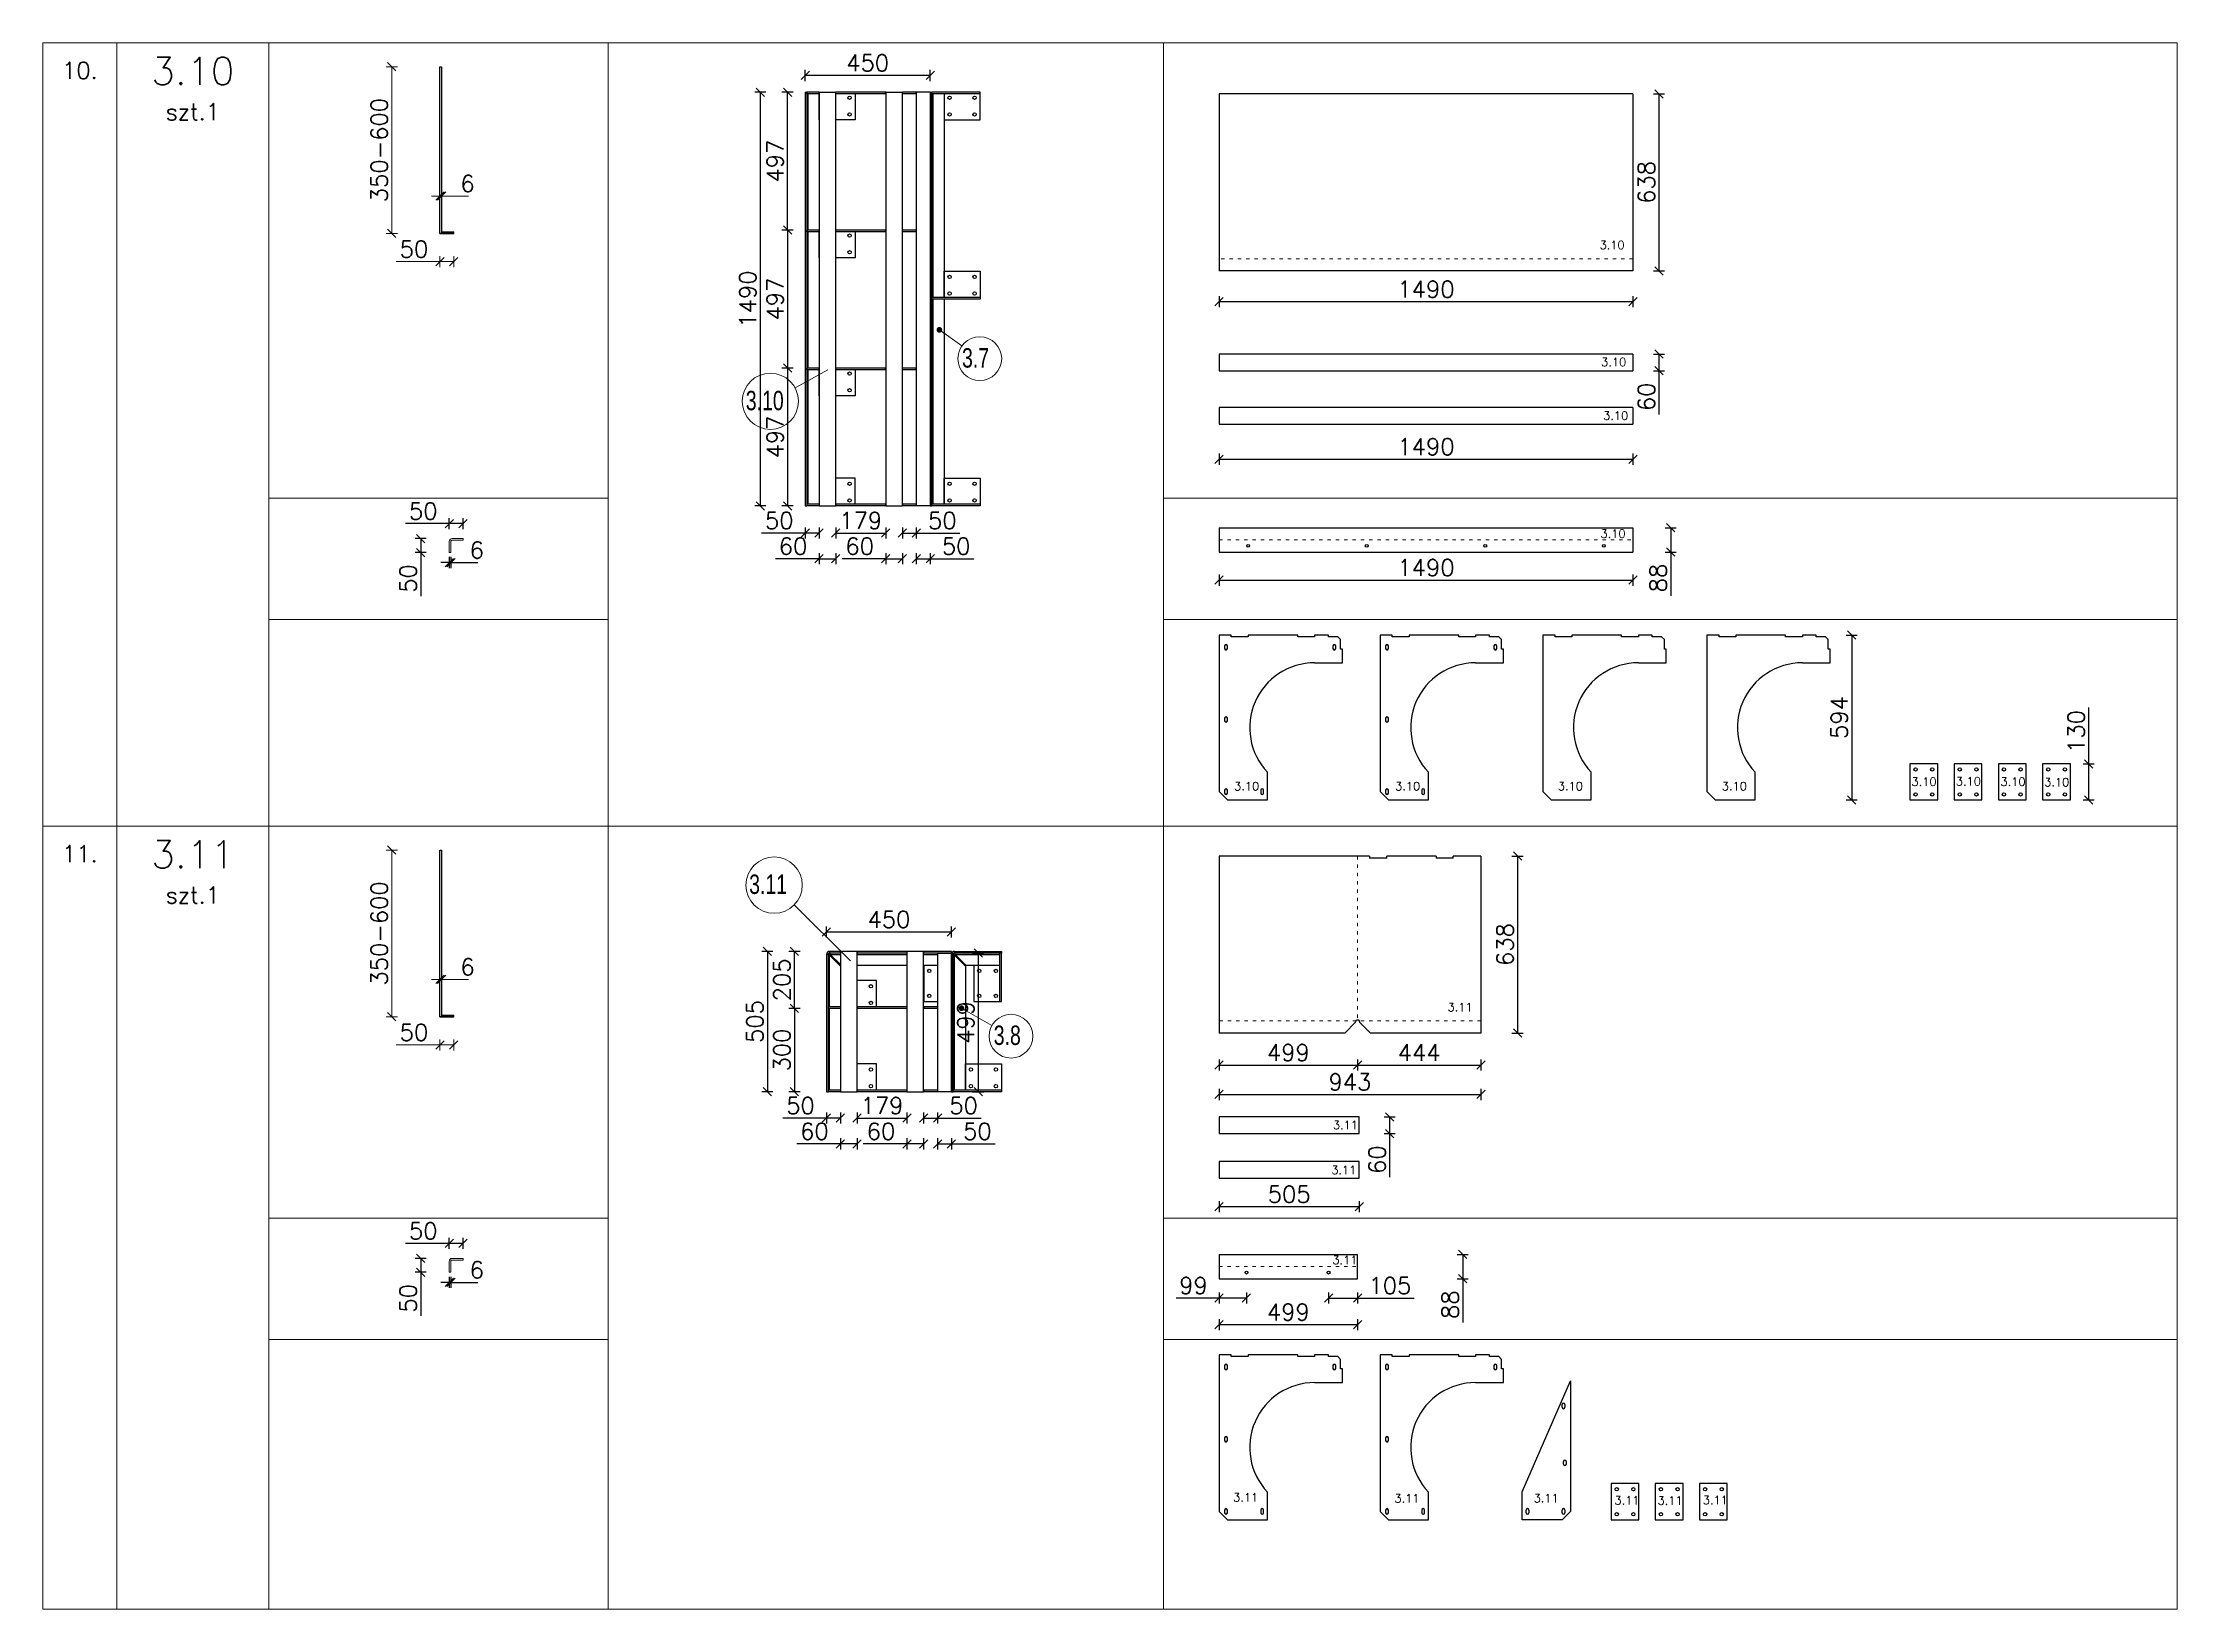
# Model space of a CAD drawing. Header units: millimetres. Extents: x 5046 to 103012, y -15969 to 47766.
# Drawn here: x 86872 to 94557, y 17 to 5659 of the extents above; entities that cross this region are included whole.
import ezdxf

# ---------------------------------------------------------------- set-up
doc = ezdxf.new("R2010")
doc.units = ezdxf.units.MM
doc.linetypes.add('ACAD_ISO03W100', pattern=[30, 12, -18])
doc.layers.get('0').update_dxf_attribs({"lineweight": 0})
doc.layers.get('Defpoints').update_dxf_attribs({"lineweight": 0})
for name, color, linetype, lineweight in [('DIM', 3, 'Continuous', 0), ('Pomocnicze', 252, 'Continuous', 0), ('TEXT', 2, 'Continuous', 0)]:
    doc.layers.add(name, color=color, linetype=linetype, lineweight=lineweight)
doc.layers.add('Profil główny', color=7, linetype='Continuous')
doc.styles.add('Opisy 1-20', font='simplex.shx', dxfattribs={"height": 100})
doc.styles.add('Skala 1-20', font='simplex.shx', dxfattribs={"height": 60})
doc.styles.add('Skala 1-50', font='simplex.shx', dxfattribs={"height": 120})
doc.styles.add('SLDTEXTSTYLE0', font='TXT', dxfattribs={"width": 0.75})
doc.styles.add('SLDTEXTSTYLE1', font='TXT', dxfattribs={"width": 0.75})
doc.dimstyles.new('Skala 1-20', dxfattribs={"dimtxt": 6, "dimasz": 30, "dimexe": 20, "dimexo": 0.625, "dimgap": 15, "dimtad": 1, "dimdec": 0, "dimtxsty": 'Skala 1-20', "dimblk": 'OBLIQUE', "dimcen": 2.5, "dimadec": 0, "dimazin": 0, "dimtfac": 1, "dimtdec": 0, "dimtmove": 0, "dimatfit": 3, "dimldrblk": 'OBLIQUE', "dimfxl": 20, "dimfxlon": 1, "dimarcsym": 0})
doc.dimstyles.new('SLDDIMSTYLE3', dxfattribs={"dimtxt": 3.5, "dimasz": 3.302, "dimexe": 0, "dimexo": 0.0625, "dimgap": 0.875, "dimtad": 1, "dimdec": 0, "dimlfac": 20, "dimrnd": 1e-09, "dimzin": 12, "dimdsep": 46, "dimtxsty": 'SLDTEXTSTYLE0', "dimblk1": 'NONE', "dimblk2": 'NONE', "dimsah": 1, "dimcen": 0, "dimadec": 0, "dimazin": 3, "dimtfac": 1, "dimtdec": 0, "dimtofl": 0, "dimtmove": 0, "dimatfit": 3, "dimldrblk": 'NONE', "dimfxl": 1, "dimfrac": 2, "dimtolj": 1, "dimtzin": 12, "dimarcsym": 0})

# ---------------------------------------------------------------- blocks, each defined once
blk = doc.blocks.new('_Oblique')
at = {"color": 0, "linetype": 'ByBlock', "lineweight": -2}
blk.add_line((-0.5, -0.5), (0.5, 0.5), dxfattribs=at)
blk = doc.blocks.new('*D3398')
at = {"layer": 'Defpoints', "color": 0}
for p in [(-6, -575), (44, -575), (-6, -676.7)]:
    blk.add_point(p, dxfattribs=at)
at = {"layer": 'DIM', "color": 0, "lineweight": -2}
for p, q in [((-6, -676.7), (-163.1, -676.7)), ((-6, -656.7), (-6, -696.7)), ((44, -676.7), (-6, -676.7)), ((44, -656.7), (44, -696.7))]:
    blk.add_line(p, q, dxfattribs=at)
at = {"layer": 'DIM', "color": 0, "linetype": 'ByBlock', "lineweight": -2, "xscale": 30, "yscale": 30, "zscale": 30, "rotation": 180}
blk.add_blockref('_Oblique', (-6, -676.7), dxfattribs=at)
at = {"layer": 'DIM', "color": 0, "linetype": 'ByBlock', "lineweight": -2, "xscale": 30, "yscale": 30, "zscale": 30}
blk.add_blockref('_Oblique', (44, -676.7), dxfattribs=at)
at = {"layer": 'DIM', "color": 0, "insert": (-99.6, -631.7), "char_height": 60, "attachment_point": 5, "style": 'Skala 1-20'}
blk.add_mtext('50', dxfattribs=at)
blk = doc.blocks.new('*D3399')
at = {"layer": 'Defpoints', "color": 0}
for p in [(-6, -441.5), (0, -440.6), (0, -441.5)]:
    blk.add_point(p, dxfattribs=at)
at = {"layer": 'DIM', "color": 0, "lineweight": -2}
for p, q in [((-6, -440.6), (-36, -440.6)), ((-6, -440.9), (-6, -420.6)), ((-6, -440.6), (0, -440.6)), ((0, -440.9), (0, -420.6)), ((0, -440.6), (97.1, -440.6))]:
    blk.add_line(p, q, dxfattribs=at)
at = {"layer": 'DIM', "color": 0, "linetype": 'ByBlock', "lineweight": -2, "xscale": 30, "yscale": 30, "zscale": 30}
blk.add_blockref('_Oblique', (-6, -440.6), dxfattribs=at)
at = {"layer": 'DIM', "color": 0, "linetype": 'ByBlock', "lineweight": -2, "xscale": 30, "yscale": 30, "zscale": 30, "rotation": 180}
blk.add_blockref('_Oblique', (0, -440.6), dxfattribs=at)
at = {"layer": 'DIM', "color": 0, "insert": (93.6, -395.6), "char_height": 60, "attachment_point": 5, "style": 'Skala 1-20'}
blk.add_mtext('6', dxfattribs=at)
blk = doc.blocks.new('*D3400')
at = {"layer": 'Defpoints', "color": 0}
for p in [(-179.2, 25), (-6, 25), (-6, -575)]:
    blk.add_point(p, dxfattribs=at)
at = {"layer": 'DIM', "color": 0, "lineweight": -2}
for p, q in [((-159.2, 25), (-199.2, 25)), ((-179.2, -575), (-179.2, 25)), ((-159.2, -575), (-199.2, -575))]:
    blk.add_line(p, q, dxfattribs=at)
at = {"layer": 'DIM', "color": 0, "linetype": 'ByBlock', "lineweight": -2, "xscale": 30, "yscale": 30, "zscale": 30}
for p, rotation in [((-179.2, 25), 90), ((-179.2, -575), 270)]:
    blk.add_blockref('_Oblique', p, dxfattribs=dict(at, rotation=rotation))
at = {"layer": 'DIM', "color": 0, "insert": (-224.2, -275), "char_height": 60, "attachment_point": 5, "rotation": 90, "style": 'Skala 1-20'}
blk.add_mtext('350-600', dxfattribs=at)
blk = doc.blocks.new('SW_NOTE_0_17')
at = {"color": 0, "linetype": 'Continuous', "lineweight": 0}
blk.add_circle((-4.44, -2.44), 5.07, dxfattribs=at)
at = {"color": 0, "linetype": 'Continuous', "lineweight": 0, "insert": (-8.87, -0.55), "char_height": 3.5, "attachment_point": 1, "style": 'SLDTEXTSTYLE1'}
blk.add_mtext('3.10', dxfattribs=at)
blk = doc.blocks.new('_None')
blk = doc.blocks.new('SW_NOTE_0_20')
at = {"color": 0, "linetype": 'Continuous', "lineweight": 0}
blk.add_circle((3.21, -2.29), 3.94, dxfattribs=at)
at = {"color": 0, "linetype": 'Continuous', "lineweight": 0, "insert": (0.01, -0.41), "char_height": 3.5, "attachment_point": 1, "style": 'SLDTEXTSTYLE1'}
blk.add_mtext('3.7', dxfattribs=at)
blk = doc.blocks.new('_Dot')
at = {"color": 0, "linetype": 'ByBlock', "lineweight": -2}
blk.add_line((-0.5, 0), (-1, 0), dxfattribs=at)
at = {"color": 0, "linetype": 'ByBlock', "const_width": 0.5}
blk.add_lwpolyline([(-0.25, 0, 1), (0.25, 0, 1)], format="xyb", close=True, dxfattribs=at)
blk = doc.blocks.new('*D3743')
at = {"layer": 'Defpoints', "color": 0}
for p in [(89553.3, 5480.3), (89795.7, 5480.3), (89795.7, 4983.6)]:
    blk.add_point(p, dxfattribs=at)
at = {"layer": 'DIM', "color": 0, "lineweight": -2}
for p, q in [((89573.3, 5480.3), (89533.3, 5480.3)), ((89553.3, 4983.6), (89553.3, 5480.3)), ((89573.3, 4983.6), (89533.3, 4983.6))]:
    blk.add_line(p, q, dxfattribs=at)
at = {"layer": 'DIM', "color": 0, "linetype": 'ByBlock', "lineweight": -2, "xscale": 30, "yscale": 30, "zscale": 30}
for p, rotation in [((89553.3, 5480.3), 90), ((89553.3, 4983.6), 270)]:
    blk.add_blockref('_Oblique', p, dxfattribs=dict(at, rotation=rotation))
at = {"layer": 'DIM', "color": 0, "insert": (89508.3, 5231.9), "char_height": 60, "attachment_point": 5, "rotation": 90, "style": 'Skala 1-20'}
blk.add_mtext('497', dxfattribs=at)
blk = doc.blocks.new('*D3744')
at = {"layer": 'Defpoints', "color": 0}
for p in [(89810.4, 4983.6), (89553.3, 4486.9), (89816.9, 4486.9)]:
    blk.add_point(p, dxfattribs=at)
at = {"layer": 'DIM', "color": 0, "lineweight": -2}
for p, q in [((89573.3, 4983.6), (89533.3, 4983.6)), ((89553.3, 4983.6), (89553.3, 4486.9)), ((89573.3, 4486.9), (89533.3, 4486.9))]:
    blk.add_line(p, q, dxfattribs=at)
at = {"layer": 'DIM', "color": 0, "linetype": 'ByBlock', "lineweight": -2, "xscale": 30, "yscale": 30, "zscale": 30}
for p, rotation in [((89553.3, 4983.6), 90), ((89553.3, 4486.9), 270)]:
    blk.add_blockref('_Oblique', p, dxfattribs=dict(at, rotation=rotation))
at = {"layer": 'DIM', "color": 0, "insert": (89508.3, 4735.3), "char_height": 60, "attachment_point": 5, "rotation": 90, "style": 'Skala 1-20'}
blk.add_mtext('497', dxfattribs=at)
blk = doc.blocks.new('*D3745')
at = {"layer": 'Defpoints', "color": 0}
for p in [(89839, 4486.9), (89553.3, 3990.3), (89839, 3990.3)]:
    blk.add_point(p, dxfattribs=at)
at = {"layer": 'DIM', "color": 0, "lineweight": -2}
for p, q in [((89573.3, 4486.9), (89533.3, 4486.9)), ((89553.3, 4486.9), (89553.3, 3990.3)), ((89573.3, 3990.3), (89533.3, 3990.3))]:
    blk.add_line(p, q, dxfattribs=at)
at = {"layer": 'DIM', "color": 0, "linetype": 'ByBlock', "lineweight": -2, "xscale": 30, "yscale": 30, "zscale": 30}
for p, rotation in [((89553.3, 4486.9), 90), ((89553.3, 3990.3), 270)]:
    blk.add_blockref('_Oblique', p, dxfattribs=dict(at, rotation=rotation))
at = {"layer": 'DIM', "color": 0, "insert": (89508.3, 4238.6), "char_height": 60, "attachment_point": 5, "rotation": 90, "style": 'Skala 1-20'}
blk.add_mtext('497', dxfattribs=at)
blk = doc.blocks.new('*D3746')
at = {"layer": 'Defpoints', "color": 0}
for p in [(89771, 5480.3), (89455.1, 3990.3), (89771, 3990.3)]:
    blk.add_point(p, dxfattribs=at)
at = {"layer": 'DIM', "color": 0, "lineweight": -2}
for p, q in [((89475.1, 5480.3), (89435.1, 5480.3)), ((89455.1, 5480.3), (89455.1, 3990.3)), ((89475.1, 3990.3), (89435.1, 3990.3))]:
    blk.add_line(p, q, dxfattribs=at)
at = {"layer": 'DIM', "color": 0, "linetype": 'ByBlock', "lineweight": -2, "xscale": 30, "yscale": 30, "zscale": 30}
for p, rotation in [((89455.1, 5480.3), 90), ((89455.1, 3990.3), 270)]:
    blk.add_blockref('_Oblique', p, dxfattribs=dict(at, rotation=rotation))
at = {"layer": 'DIM', "color": 0, "insert": (89410.1, 4735.3), "char_height": 60, "attachment_point": 5, "rotation": 90, "style": 'Skala 1-20'}
blk.add_mtext('1490', dxfattribs=at)
blk = doc.blocks.new('*D3747')
at = {"layer": 'Defpoints', "color": 0}
for p in [(89616.9, 3990.3), (89666.9, 3990.3), (89616.9, 3892.8)]:
    blk.add_point(p, dxfattribs=at)
at = {"layer": 'DIM', "color": 0, "lineweight": -2}
for p, q in [((89616.9, 3892.8), (89459.8, 3892.8)), ((89616.9, 3912.8), (89616.9, 3872.8)), ((89666.9, 3892.8), (89616.9, 3892.8)), ((89666.9, 3912.8), (89666.9, 3872.8))]:
    blk.add_line(p, q, dxfattribs=at)
at = {"layer": 'DIM', "color": 0, "linetype": 'ByBlock', "lineweight": -2, "xscale": 30, "yscale": 30, "zscale": 30, "rotation": 180}
blk.add_blockref('_Oblique', (89616.9, 3892.8), dxfattribs=at)
at = {"layer": 'DIM', "color": 0, "linetype": 'ByBlock', "lineweight": -2, "xscale": 30, "yscale": 30, "zscale": 30}
blk.add_blockref('_Oblique', (89666.9, 3892.8), dxfattribs=at)
at = {"layer": 'DIM', "color": 0, "insert": (89523.3, 3937.8), "char_height": 60, "attachment_point": 5, "style": 'Skala 1-20'}
blk.add_mtext('50', dxfattribs=at)
blk = doc.blocks.new('*D3748')
at = {"layer": 'Defpoints', "color": 0}
for p in [(89727.2, 3990.3), (89906.7, 3990.3), (89906.7, 3892.8)]:
    blk.add_point(p, dxfattribs=at)
at = {"layer": 'DIM', "color": 0, "lineweight": -2}
for p, q in [((89727.2, 3912.8), (89727.2, 3872.8)), ((89727.2, 3892.8), (89906.7, 3892.8)), ((89906.7, 3912.8), (89906.7, 3872.8))]:
    blk.add_line(p, q, dxfattribs=at)
at = {"layer": 'DIM', "color": 0, "linetype": 'ByBlock', "lineweight": -2, "xscale": 30, "yscale": 30, "zscale": 30, "rotation": 180}
blk.add_blockref('_Oblique', (89727.2, 3892.8), dxfattribs=at)
at = {"layer": 'DIM', "color": 0, "linetype": 'ByBlock', "lineweight": -2, "xscale": 30, "yscale": 30, "zscale": 30}
blk.add_blockref('_Oblique', (89906.7, 3892.8), dxfattribs=at)
at = {"layer": 'DIM', "color": 0, "insert": (89816.9, 3937.8), "char_height": 60, "attachment_point": 5, "style": 'Skala 1-20'}
blk.add_mtext('179', dxfattribs=at)
blk = doc.blocks.new('*D3749')
at = {"layer": 'Defpoints', "color": 0}
for p in [(90016.9, 4051.3), (89966.7, 3990.3), (90016.9, 3892.8)]:
    blk.add_point(p, dxfattribs=at)
at = {"layer": 'DIM', "color": 0, "lineweight": -2}
for p, q in [((89966.7, 3912.8), (89966.7, 3872.8)), ((89966.7, 3892.8), (90016.9, 3892.8)), ((90016.9, 3912.8), (90016.9, 3872.8)), ((90016.9, 3892.8), (90174, 3892.8))]:
    blk.add_line(p, q, dxfattribs=at)
at = {"layer": 'DIM', "color": 0, "linetype": 'ByBlock', "lineweight": -2, "xscale": 30, "yscale": 30, "zscale": 30, "rotation": 180}
blk.add_blockref('_Oblique', (89966.7, 3892.8), dxfattribs=at)
at = {"layer": 'DIM', "color": 0, "linetype": 'ByBlock', "lineweight": -2, "xscale": 30, "yscale": 30, "zscale": 30}
blk.add_blockref('_Oblique', (90016.9, 3892.8), dxfattribs=at)
at = {"layer": 'DIM', "color": 0, "insert": (90110.5, 3937.8), "char_height": 60, "attachment_point": 5, "style": 'Skala 1-20'}
blk.add_mtext('50', dxfattribs=at)
blk = doc.blocks.new('*D3750')
at = {"layer": 'Defpoints', "color": 0}
for p in [(89666.9, 4162.8), (89727.2, 4162.8), (89727.2, 3800.4)]:
    blk.add_point(p, dxfattribs=at)
at = {"layer": 'DIM', "color": 0, "lineweight": -2}
for p, q in [((89666.9, 3800.4), (89509.8, 3800.4)), ((89666.9, 3820.4), (89666.9, 3780.4)), ((89666.9, 3800.4), (89727.2, 3800.4)), ((89727.2, 3820.4), (89727.2, 3780.4))]:
    blk.add_line(p, q, dxfattribs=at)
at = {"layer": 'DIM', "color": 0, "linetype": 'ByBlock', "lineweight": -2, "xscale": 30, "yscale": 30, "zscale": 30, "rotation": 180}
blk.add_blockref('_Oblique', (89666.9, 3800.4), dxfattribs=at)
at = {"layer": 'DIM', "color": 0, "linetype": 'ByBlock', "lineweight": -2, "xscale": 30, "yscale": 30, "zscale": 30}
blk.add_blockref('_Oblique', (89727.2, 3800.4), dxfattribs=at)
at = {"layer": 'DIM', "color": 0, "insert": (89573.3, 3845.4), "char_height": 60, "attachment_point": 5, "style": 'Skala 1-20'}
blk.add_mtext('60', dxfattribs=at)
blk = doc.blocks.new('*D3751')
at = {"layer": 'Defpoints', "color": 0}
for p in [(89906.7, 4078.6), (89966.7, 4078.6), (89966.7, 3800.4)]:
    blk.add_point(p, dxfattribs=at)
at = {"layer": 'DIM', "color": 0, "lineweight": -2}
for p, q in [((89906.7, 3800.4), (89749.5, 3800.4)), ((89906.7, 3820.4), (89906.7, 3780.4)), ((89906.7, 3800.4), (89966.7, 3800.4)), ((89966.7, 3820.4), (89966.7, 3780.4))]:
    blk.add_line(p, q, dxfattribs=at)
at = {"layer": 'DIM', "color": 0, "linetype": 'ByBlock', "lineweight": -2, "xscale": 30, "yscale": 30, "zscale": 30, "rotation": 180}
blk.add_blockref('_Oblique', (89906.7, 3800.4), dxfattribs=at)
at = {"layer": 'DIM', "color": 0, "linetype": 'ByBlock', "lineweight": -2, "xscale": 30, "yscale": 30, "zscale": 30}
blk.add_blockref('_Oblique', (89966.7, 3800.4), dxfattribs=at)
at = {"layer": 'DIM', "color": 0, "insert": (89813.1, 3845.4), "char_height": 60, "attachment_point": 5, "style": 'Skala 1-20'}
blk.add_mtext('60', dxfattribs=at)
blk = doc.blocks.new('*D3752')
at = {"layer": 'Defpoints', "color": 0}
for p in [(90066.9, 5468.8), (90016.9, 4002.7), (90066.9, 3800.4)]:
    blk.add_point(p, dxfattribs=at)
at = {"layer": 'DIM', "color": 0, "lineweight": -2}
for p, q in [((90016.9, 3820.4), (90016.9, 3780.4)), ((90016.9, 3800.4), (90066.9, 3800.4)), ((90066.9, 3820.4), (90066.9, 3780.4)), ((90066.9, 3800.4), (90224, 3800.4))]:
    blk.add_line(p, q, dxfattribs=at)
at = {"layer": 'DIM', "color": 0, "linetype": 'ByBlock', "lineweight": -2, "xscale": 30, "yscale": 30, "zscale": 30, "rotation": 180}
blk.add_blockref('_Oblique', (90016.9, 3800.4), dxfattribs=at)
at = {"layer": 'DIM', "color": 0, "linetype": 'ByBlock', "lineweight": -2, "xscale": 30, "yscale": 30, "zscale": 30}
blk.add_blockref('_Oblique', (90066.9, 3800.4), dxfattribs=at)
at = {"layer": 'DIM', "color": 0, "insert": (90160.5, 3845.4), "char_height": 60, "attachment_point": 5, "style": 'Skala 1-20'}
blk.add_mtext('50', dxfattribs=at)
blk = doc.blocks.new('*D3753')
at = {"layer": 'Defpoints', "color": 0}
for p in [(89616.9, 5540.5), (89616.9, 4001.9), (90066.9, 3990.3)]:
    blk.add_point(p, dxfattribs=at)
at = {"layer": 'DIM', "color": 0, "lineweight": -2}
for p, q in [((89616.9, 5520.5), (89616.9, 5560.5)), ((90066.9, 5540.5), (89616.9, 5540.5)), ((90066.9, 5520.5), (90066.9, 5560.5))]:
    blk.add_line(p, q, dxfattribs=at)
at = {"layer": 'DIM', "color": 0, "linetype": 'ByBlock', "lineweight": -2, "xscale": 30, "yscale": 30, "zscale": 30, "rotation": 180}
blk.add_blockref('_Oblique', (89616.9, 5540.5), dxfattribs=at)
at = {"layer": 'DIM', "color": 0, "linetype": 'ByBlock', "lineweight": -2, "xscale": 30, "yscale": 30, "zscale": 30}
blk.add_blockref('_Oblique', (90066.9, 5540.5), dxfattribs=at)
at = {"layer": 'DIM', "color": 0, "insert": (89841.9, 5585.5), "char_height": 60, "attachment_point": 5, "style": 'Skala 1-20'}
blk.add_mtext('450', dxfattribs=at)
blk = doc.blocks.new('*D3755')
at = {"layer": 'Defpoints', "color": 0}
for p in [(92597, 5474.1), (92597, 4836.6), (92690.9, 4836.6)]:
    blk.add_point(p, dxfattribs=at)
at = {"layer": 'DIM', "color": 0, "lineweight": -2}
for p, q in [((92670.9, 5474.1), (92710.9, 5474.1)), ((92690.9, 5474.1), (92690.9, 4836.6)), ((92670.9, 4836.6), (92710.9, 4836.6))]:
    blk.add_line(p, q, dxfattribs=at)
at = {"layer": 'DIM', "color": 0, "linetype": 'ByBlock', "lineweight": -2, "xscale": 30, "yscale": 30, "zscale": 30}
for p, rotation in [((92690.9, 5474.1), 90), ((92690.9, 4836.6), 270)]:
    blk.add_blockref('_Oblique', p, dxfattribs=dict(at, rotation=rotation))
at = {"layer": 'DIM', "color": 0, "insert": (92645.9, 5155.4), "char_height": 60, "attachment_point": 5, "rotation": 90, "style": 'Skala 1-20'}
blk.add_mtext('638', dxfattribs=at)
blk = doc.blocks.new('*D3756')
at = {"layer": 'Defpoints', "color": 0}
for p in [(91107, 4836.6), (92597, 4836.6), (91107, 4725.6)]:
    blk.add_point(p, dxfattribs=at)
at = {"layer": 'DIM', "color": 0, "lineweight": -2}
for p, q in [((91107, 4745.6), (91107, 4705.6)), ((92597, 4725.6), (91107, 4725.6)), ((92597, 4745.6), (92597, 4705.6))]:
    blk.add_line(p, q, dxfattribs=at)
at = {"layer": 'DIM', "color": 0, "linetype": 'ByBlock', "lineweight": -2, "xscale": 30, "yscale": 30, "zscale": 30, "rotation": 180}
blk.add_blockref('_Oblique', (91107, 4725.6), dxfattribs=at)
at = {"layer": 'DIM', "color": 0, "linetype": 'ByBlock', "lineweight": -2, "xscale": 30, "yscale": 30, "zscale": 30}
blk.add_blockref('_Oblique', (92597, 4725.6), dxfattribs=at)
at = {"layer": 'DIM', "color": 0, "insert": (91852, 4770.6), "char_height": 60, "attachment_point": 5, "style": 'Skala 1-20'}
blk.add_mtext('1490', dxfattribs=at)
blk = doc.blocks.new('*D3759')
at = {"layer": 'Defpoints', "color": 0}
for p in [(91107, 4285.1), (92597, 4285.1), (92597, 4158.7)]:
    blk.add_point(p, dxfattribs=at)
at = {"layer": 'DIM', "color": 0, "lineweight": -2}
for p, q in [((91107, 4178.7), (91107, 4138.7)), ((91107, 4158.7), (92597, 4158.7)), ((92597, 4178.7), (92597, 4138.7))]:
    blk.add_line(p, q, dxfattribs=at)
at = {"layer": 'DIM', "color": 0, "linetype": 'ByBlock', "lineweight": -2, "xscale": 30, "yscale": 30, "zscale": 30, "rotation": 180}
blk.add_blockref('_Oblique', (91107, 4158.7), dxfattribs=at)
at = {"layer": 'DIM', "color": 0, "linetype": 'ByBlock', "lineweight": -2, "xscale": 30, "yscale": 30, "zscale": 30}
blk.add_blockref('_Oblique', (92597, 4158.7), dxfattribs=at)
at = {"layer": 'DIM', "color": 0, "insert": (91852, 4203.7), "char_height": 60, "attachment_point": 5, "style": 'Skala 1-20'}
blk.add_mtext('1490', dxfattribs=at)
blk = doc.blocks.new('*D3760')
at = {"layer": 'Defpoints', "color": 0}
for p in [(92597, 4536.9), (92597, 4476.9), (92690.9, 4476.9)]:
    blk.add_point(p, dxfattribs=at)
at = {"layer": 'DIM', "color": 0, "lineweight": -2}
for p, q in [((92670.9, 4536.9), (92710.9, 4536.9)), ((92690.9, 4536.9), (92690.9, 4476.9)), ((92670.9, 4476.9), (92710.9, 4476.9)), ((92690.9, 4476.9), (92690.9, 4319.7))]:
    blk.add_line(p, q, dxfattribs=at)
at = {"layer": 'DIM', "color": 0, "linetype": 'ByBlock', "lineweight": -2, "xscale": 30, "yscale": 30, "zscale": 30}
for p, rotation in [((92690.9, 4536.9), 90), ((92690.9, 4476.9), 270)]:
    blk.add_blockref('_Oblique', p, dxfattribs=dict(at, rotation=rotation))
at = {"layer": 'DIM', "color": 0, "insert": (92645.9, 4383.3), "char_height": 60, "attachment_point": 5, "rotation": 90, "style": 'Skala 1-20'}
blk.add_mtext('60', dxfattribs=at)
blk = doc.blocks.new('*D3768')
at = {"layer": 'Defpoints', "color": 0}
for p in [(88335.2, 3926.6), (88335.2, 3862.1), (88385.2, 3872.6)]:
    blk.add_point(p, dxfattribs=at)
at = {"layer": 'DIM', "color": 0, "lineweight": -2}
for p, q in [((88335.2, 3926.6), (88178, 3926.6)), ((88335.2, 3906.6), (88335.2, 3946.6)), ((88385.2, 3926.6), (88335.2, 3926.6)), ((88385.2, 3906.6), (88385.2, 3946.6))]:
    blk.add_line(p, q, dxfattribs=at)
at = {"layer": 'DIM', "color": 0, "linetype": 'ByBlock', "lineweight": -2, "xscale": 30, "yscale": 30, "zscale": 30, "rotation": 180}
blk.add_blockref('_Oblique', (88335.2, 3926.6), dxfattribs=at)
at = {"layer": 'DIM', "color": 0, "linetype": 'ByBlock', "lineweight": -2, "xscale": 30, "yscale": 30, "zscale": 30}
blk.add_blockref('_Oblique', (88385.2, 3926.6), dxfattribs=at)
at = {"layer": 'DIM', "color": 0, "insert": (88241.6, 3971.6), "char_height": 60, "attachment_point": 5, "style": 'Skala 1-20'}
blk.add_mtext('50', dxfattribs=at)
blk = doc.blocks.new('*D3769')
at = {"layer": 'Defpoints', "color": 0}
for p in [(88365.4, 3872.6), (88232.5, 3822.6), (88341.2, 3822.6)]:
    blk.add_point(p, dxfattribs=at)
at = {"layer": 'DIM', "color": 0, "lineweight": -2}
for p, q in [((88252.5, 3872.6), (88212.5, 3872.6)), ((88232.5, 3872.6), (88232.5, 3822.6)), ((88252.5, 3822.6), (88212.5, 3822.6)), ((88232.5, 3822.6), (88232.5, 3665.5))]:
    blk.add_line(p, q, dxfattribs=at)
at = {"layer": 'DIM', "color": 0, "linetype": 'ByBlock', "lineweight": -2, "xscale": 30, "yscale": 30, "zscale": 30}
for p, rotation in [((88232.5, 3872.6), 90), ((88232.5, 3822.6), 270)]:
    blk.add_blockref('_Oblique', p, dxfattribs=dict(at, rotation=rotation))
at = {"layer": 'DIM', "color": 0, "insert": (88187.5, 3729), "char_height": 60, "attachment_point": 5, "rotation": 90, "style": 'Skala 1-20'}
blk.add_mtext('50', dxfattribs=at)
blk = doc.blocks.new('*D3770')
at = {"layer": 'Defpoints', "color": 0}
for p in [(88335.2, 3831.4), (88341.2, 3831.4), (88341.2, 3786.5)]:
    blk.add_point(p, dxfattribs=at)
at = {"layer": 'DIM', "color": 0, "lineweight": -2}
for p, q in [((88335.2, 3786.5), (88305.2, 3786.5)), ((88335.2, 3806.5), (88335.2, 3766.5)), ((88335.2, 3786.5), (88341.2, 3786.5)), ((88341.2, 3806.5), (88341.2, 3766.5)), ((88341.2, 3786.5), (88438.3, 3786.5))]:
    blk.add_line(p, q, dxfattribs=at)
at = {"layer": 'DIM', "color": 0, "linetype": 'ByBlock', "lineweight": -2, "xscale": 30, "yscale": 30, "zscale": 30}
blk.add_blockref('_Oblique', (88335.2, 3786.5), dxfattribs=at)
at = {"layer": 'DIM', "color": 0, "linetype": 'ByBlock', "lineweight": -2, "xscale": 30, "yscale": 30, "zscale": 30, "rotation": 180}
blk.add_blockref('_Oblique', (88341.2, 3786.5), dxfattribs=at)
at = {"layer": 'DIM', "color": 0, "insert": (88434.7, 3831.5), "char_height": 60, "attachment_point": 5, "style": 'Skala 1-20'}
blk.add_mtext('6', dxfattribs=at)
blk = doc.blocks.new('*D3775')
at = {"layer": 'Defpoints', "color": 0}
for p in [(91107, 3824.3), (92597, 3824.3), (92597, 3723.1)]:
    blk.add_point(p, dxfattribs=at)
at = {"layer": 'DIM', "color": 0, "lineweight": -2}
for p, q in [((91107, 3743.1), (91107, 3703.1)), ((91107, 3723.1), (92597, 3723.1)), ((92597, 3743.1), (92597, 3703.1))]:
    blk.add_line(p, q, dxfattribs=at)
at = {"layer": 'DIM', "color": 0, "linetype": 'ByBlock', "lineweight": -2, "xscale": 30, "yscale": 30, "zscale": 30, "rotation": 180}
blk.add_blockref('_Oblique', (91107, 3723.1), dxfattribs=at)
at = {"layer": 'DIM', "color": 0, "linetype": 'ByBlock', "lineweight": -2, "xscale": 30, "yscale": 30, "zscale": 30}
blk.add_blockref('_Oblique', (92597, 3723.1), dxfattribs=at)
at = {"layer": 'DIM', "color": 0, "insert": (91852, 3768.1), "char_height": 60, "attachment_point": 5, "style": 'Skala 1-20'}
blk.add_mtext('1490', dxfattribs=at)
blk = doc.blocks.new('*D3776')
at = {"layer": 'Defpoints', "color": 0}
for p in [(92597, 3911.8), (92597, 3824.3), (92733.3, 3824.3)]:
    blk.add_point(p, dxfattribs=at)
at = {"layer": 'DIM', "color": 0, "lineweight": -2}
for p, q in [((92713.3, 3911.8), (92753.3, 3911.8)), ((92733.3, 3911.8), (92733.3, 3824.3)), ((92713.3, 3824.3), (92753.3, 3824.3)), ((92733.3, 3824.3), (92733.3, 3667.2))]:
    blk.add_line(p, q, dxfattribs=at)
at = {"layer": 'DIM', "color": 0, "linetype": 'ByBlock', "lineweight": -2, "xscale": 30, "yscale": 30, "zscale": 30}
for p, rotation in [((92733.3, 3911.8), 90), ((92733.3, 3824.3), 270)]:
    blk.add_blockref('_Oblique', p, dxfattribs=dict(at, rotation=rotation))
at = {"layer": 'DIM', "color": 0, "insert": (92688.3, 3730.7), "char_height": 60, "attachment_point": 5, "rotation": 90, "style": 'Skala 1-20'}
blk.add_mtext('88', dxfattribs=at)
blk = doc.blocks.new('*D3791')
at = {"layer": 'Defpoints', "color": 0}
for p in [(92885, 3525.5), (92916.1, 2931.5), (93384.9, 2931.5)]:
    blk.add_point(p, dxfattribs=at)
at = {"layer": 'DIM', "color": 0, "lineweight": -2}
for p, q in [((93364.9, 3525.5), (93404.9, 3525.5)), ((93384.9, 3525.5), (93384.9, 2931.5)), ((93364.9, 2931.5), (93404.9, 2931.5))]:
    blk.add_line(p, q, dxfattribs=at)
at = {"layer": 'DIM', "color": 0, "linetype": 'ByBlock', "lineweight": -2, "xscale": 30, "yscale": 30, "zscale": 30}
for p, rotation in [((93384.9, 3525.5), 90), ((93384.9, 2931.5), 270)]:
    blk.add_blockref('_Oblique', p, dxfattribs=dict(at, rotation=rotation))
at = {"layer": 'DIM', "color": 0, "insert": (93339.9, 3228.5), "char_height": 60, "attachment_point": 5, "rotation": 90, "style": 'Skala 1-20'}
blk.add_mtext('594', dxfattribs=at)
blk = doc.blocks.new('*D3792')
at = {"layer": 'Defpoints', "color": 0}
for p in [(94172.2, 3061.5), (94237.9, 3061.5), (94172.2, 2931.5)]:
    blk.add_point(p, dxfattribs=at)
at = {"layer": 'DIM', "color": 0, "lineweight": -2}
for p, q in [((94237.9, 3061.5), (94237.9, 3264.4)), ((94217.9, 3061.5), (94257.9, 3061.5)), ((94237.9, 2931.5), (94237.9, 3061.5)), ((94217.9, 2931.5), (94257.9, 2931.5))]:
    blk.add_line(p, q, dxfattribs=at)
at = {"layer": 'DIM', "color": 0, "linetype": 'ByBlock', "lineweight": -2, "xscale": 30, "yscale": 30, "zscale": 30}
for p, rotation in [((94237.9, 3061.5), 90), ((94237.9, 2931.5), 270)]:
    blk.add_blockref('_Oblique', p, dxfattribs=dict(at, rotation=rotation))
at = {"layer": 'DIM', "color": 0, "insert": (94192.9, 3178), "char_height": 60, "attachment_point": 5, "rotation": 90, "style": 'Skala 1-20'}
blk.add_mtext('130', dxfattribs=at)
blk = doc.blocks.new('SW_NOTE_0_16')
at = {"color": 0, "linetype": 'Continuous', "lineweight": 0}
blk.add_circle((-3.6, 3.57), 5.07, dxfattribs=at)
at = {"color": 0, "linetype": 'Continuous', "lineweight": 0, "insert": (-8.09, 5.48), "char_height": 3.5, "attachment_point": 1, "style": 'SLDTEXTSTYLE1'}
blk.add_mtext('3.11', dxfattribs=at)
blk = doc.blocks.new('SW_NOTE_0_21')
at = {"color": 0, "linetype": 'Continuous', "lineweight": 0}
blk.add_circle((3.43, -1.94), 3.94, dxfattribs=at)
at = {"color": 0, "linetype": 'Continuous', "lineweight": 0, "insert": (0.32, -0.02), "char_height": 3.5, "attachment_point": 1, "style": 'SLDTEXTSTYLE1'}
blk.add_mtext('3.8', dxfattribs=at)
blk = doc.blocks.new('*D3808')
at = {"layer": 'Defpoints', "color": 0}
for p in [(89712.4, 2386.1), (89480.8, 1881.1), (89712.4, 1881.1)]:
    blk.add_point(p, dxfattribs=at)
at = {"layer": 'DIM', "color": 0, "lineweight": -2}
for p, q in [((89500.8, 2386.1), (89460.8, 2386.1)), ((89480.8, 2386.1), (89480.8, 1881.1)), ((89500.8, 1881.1), (89460.8, 1881.1))]:
    blk.add_line(p, q, dxfattribs=at)
at = {"layer": 'DIM', "color": 0, "linetype": 'ByBlock', "lineweight": -2, "xscale": 30, "yscale": 30, "zscale": 30}
for p, rotation in [((89480.8, 2386.1), 90), ((89480.8, 1881.1), 270)]:
    blk.add_blockref('_Oblique', p, dxfattribs=dict(at, rotation=rotation))
at = {"layer": 'DIM', "color": 0, "insert": (89435.8, 2133.6), "char_height": 60, "attachment_point": 5, "rotation": 90, "style": 'Skala 1-20'}
blk.add_mtext('505', dxfattribs=at)
blk = doc.blocks.new('*D3809')
at = {"layer": 'Defpoints', "color": 0}
for p in [(89899.9, 2181.1), (89578.3, 1881.1), (89899.9, 1881.1)]:
    blk.add_point(p, dxfattribs=at)
at = {"layer": 'DIM', "color": 0, "lineweight": -2}
for p, q in [((89598.3, 2181.1), (89558.3, 2181.1)), ((89578.3, 2181.1), (89578.3, 1881.1)), ((89598.3, 1881.1), (89558.3, 1881.1))]:
    blk.add_line(p, q, dxfattribs=at)
at = {"layer": 'DIM', "color": 0, "linetype": 'ByBlock', "lineweight": -2, "xscale": 30, "yscale": 30, "zscale": 30}
for p, rotation in [((89578.3, 2181.1), 90), ((89578.3, 1881.1), 270)]:
    blk.add_blockref('_Oblique', p, dxfattribs=dict(at, rotation=rotation))
at = {"layer": 'DIM', "color": 0, "insert": (89533.3, 2031.1), "char_height": 60, "attachment_point": 5, "rotation": 90, "style": 'Skala 1-20'}
blk.add_mtext('300', dxfattribs=at)
blk = doc.blocks.new('*D3810')
at = {"layer": 'Defpoints', "color": 0}
for p in [(89578.3, 2386.1), (89911.5, 2386.1), (89911.5, 2181.1)]:
    blk.add_point(p, dxfattribs=at)
at = {"layer": 'DIM', "color": 0, "lineweight": -2}
for p, q in [((89598.3, 2386.1), (89558.3, 2386.1)), ((89578.3, 2181.1), (89578.3, 2386.1)), ((89598.3, 2181.1), (89558.3, 2181.1))]:
    blk.add_line(p, q, dxfattribs=at)
at = {"layer": 'DIM', "color": 0, "linetype": 'ByBlock', "lineweight": -2, "xscale": 30, "yscale": 30, "zscale": 30}
for p, rotation in [((89578.3, 2386.1), 90), ((89578.3, 2181.1), 270)]:
    blk.add_blockref('_Oblique', p, dxfattribs=dict(at, rotation=rotation))
at = {"layer": 'DIM', "color": 0, "insert": (89533.3, 2283.6), "char_height": 60, "attachment_point": 5, "rotation": 90, "style": 'Skala 1-20'}
blk.add_mtext('205', dxfattribs=at)
blk = doc.blocks.new('*D3811')
at = {"layer": 'Defpoints', "color": 0}
for p in [(89693.6, 1881.1), (89743.8, 1881.1), (89693.6, 1786.2)]:
    blk.add_point(p, dxfattribs=at)
at = {"layer": 'DIM', "color": 0, "lineweight": -2}
for p, q in [((89693.6, 1786.2), (89536.4, 1786.2)), ((89693.6, 1806.2), (89693.6, 1766.2)), ((89743.8, 1786.2), (89693.6, 1786.2)), ((89743.8, 1806.2), (89743.8, 1766.2))]:
    blk.add_line(p, q, dxfattribs=at)
at = {"layer": 'DIM', "color": 0, "linetype": 'ByBlock', "lineweight": -2, "xscale": 30, "yscale": 30, "zscale": 30, "rotation": 180}
blk.add_blockref('_Oblique', (89693.6, 1786.2), dxfattribs=at)
at = {"layer": 'DIM', "color": 0, "linetype": 'ByBlock', "lineweight": -2, "xscale": 30, "yscale": 30, "zscale": 30}
blk.add_blockref('_Oblique', (89743.8, 1786.2), dxfattribs=at)
at = {"layer": 'DIM', "color": 0, "insert": (89600, 1831.2), "char_height": 60, "attachment_point": 5, "style": 'Skala 1-20'}
blk.add_mtext('50', dxfattribs=at)
blk = doc.blocks.new('*D3812')
at = {"layer": 'Defpoints', "color": 0}
for p in [(89803.8, 1986.4), (89983.3, 1986.4), (89983.3, 1786.2)]:
    blk.add_point(p, dxfattribs=at)
at = {"layer": 'DIM', "color": 0, "lineweight": -2}
for p, q in [((89803.8, 1806.2), (89803.8, 1766.2)), ((89803.8, 1786.2), (89983.3, 1786.2)), ((89983.3, 1806.2), (89983.3, 1766.2))]:
    blk.add_line(p, q, dxfattribs=at)
at = {"layer": 'DIM', "color": 0, "linetype": 'ByBlock', "lineweight": -2, "xscale": 30, "yscale": 30, "zscale": 30, "rotation": 180}
blk.add_blockref('_Oblique', (89803.8, 1786.2), dxfattribs=at)
at = {"layer": 'DIM', "color": 0, "linetype": 'ByBlock', "lineweight": -2, "xscale": 30, "yscale": 30, "zscale": 30}
blk.add_blockref('_Oblique', (89983.3, 1786.2), dxfattribs=at)
at = {"layer": 'DIM', "color": 0, "insert": (89893.6, 1831.2), "char_height": 60, "attachment_point": 5, "style": 'Skala 1-20'}
blk.add_mtext('179', dxfattribs=at)
blk = doc.blocks.new('*D3813')
at = {"layer": 'Defpoints', "color": 0}
for p in [(90043.3, 1987), (90093.6, 1987), (90093.6, 1786.2)]:
    blk.add_point(p, dxfattribs=at)
at = {"layer": 'DIM', "color": 0, "lineweight": -2}
for p, q in [((90043.3, 1806.2), (90043.3, 1766.2)), ((90043.3, 1786.2), (90093.6, 1786.2)), ((90093.6, 1806.2), (90093.6, 1766.2)), ((90093.6, 1786.2), (90250.7, 1786.2))]:
    blk.add_line(p, q, dxfattribs=at)
at = {"layer": 'DIM', "color": 0, "linetype": 'ByBlock', "lineweight": -2, "xscale": 30, "yscale": 30, "zscale": 30, "rotation": 180}
blk.add_blockref('_Oblique', (90043.3, 1786.2), dxfattribs=at)
at = {"layer": 'DIM', "color": 0, "linetype": 'ByBlock', "lineweight": -2, "xscale": 30, "yscale": 30, "zscale": 30}
blk.add_blockref('_Oblique', (90093.6, 1786.2), dxfattribs=at)
at = {"layer": 'DIM', "color": 0, "insert": (90187.1, 1831.2), "char_height": 60, "attachment_point": 5, "style": 'Skala 1-20'}
blk.add_mtext('50', dxfattribs=at)
blk = doc.blocks.new('*D3814')
at = {"layer": 'Defpoints', "color": 0}
for p in [(89743.8, 2047.5), (89803.8, 2047.5), (89743.8, 1693.2)]:
    blk.add_point(p, dxfattribs=at)
at = {"layer": 'DIM', "color": 0, "lineweight": -2}
for p, q in [((89743.8, 1693.2), (89586.7, 1693.2)), ((89743.8, 1713.2), (89743.8, 1673.2)), ((89803.8, 1693.2), (89743.8, 1693.2)), ((89803.8, 1713.2), (89803.8, 1673.2))]:
    blk.add_line(p, q, dxfattribs=at)
at = {"layer": 'DIM', "color": 0, "linetype": 'ByBlock', "lineweight": -2, "xscale": 30, "yscale": 30, "zscale": 30, "rotation": 180}
blk.add_blockref('_Oblique', (89743.8, 1693.2), dxfattribs=at)
at = {"layer": 'DIM', "color": 0, "linetype": 'ByBlock', "lineweight": -2, "xscale": 30, "yscale": 30, "zscale": 30}
blk.add_blockref('_Oblique', (89803.8, 1693.2), dxfattribs=at)
at = {"layer": 'DIM', "color": 0, "insert": (89650.2, 1738.2), "char_height": 60, "attachment_point": 5, "style": 'Skala 1-20'}
blk.add_mtext('60', dxfattribs=at)
blk = doc.blocks.new('*D3815')
at = {"layer": 'Defpoints', "color": 0}
for p in [(89983.3, 2072.3), (90043.3, 2072.3), (89983.3, 1693.2)]:
    blk.add_point(p, dxfattribs=at)
at = {"layer": 'DIM', "color": 0, "lineweight": -2}
for p, q in [((89983.3, 1693.2), (89826.2, 1693.2)), ((89983.3, 1713.2), (89983.3, 1673.2)), ((90043.3, 1693.2), (89983.3, 1693.2)), ((90043.3, 1713.2), (90043.3, 1673.2))]:
    blk.add_line(p, q, dxfattribs=at)
at = {"layer": 'DIM', "color": 0, "linetype": 'ByBlock', "lineweight": -2, "xscale": 30, "yscale": 30, "zscale": 30, "rotation": 180}
blk.add_blockref('_Oblique', (89983.3, 1693.2), dxfattribs=at)
at = {"layer": 'DIM', "color": 0, "linetype": 'ByBlock', "lineweight": -2, "xscale": 30, "yscale": 30, "zscale": 30}
blk.add_blockref('_Oblique', (90043.3, 1693.2), dxfattribs=at)
at = {"layer": 'DIM', "color": 0, "insert": (89889.7, 1738.2), "char_height": 60, "attachment_point": 5, "style": 'Skala 1-20'}
blk.add_mtext('60', dxfattribs=at)
blk = doc.blocks.new('*D3816')
at = {"layer": 'Defpoints', "color": 0}
for p in [(90093.6, 1933.3), (90143.6, 1933.3), (90143.6, 1693.2)]:
    blk.add_point(p, dxfattribs=at)
at = {"layer": 'DIM', "color": 0, "lineweight": -2}
for p, q in [((90093.6, 1713.2), (90093.6, 1673.2)), ((90093.6, 1693.2), (90143.6, 1693.2)), ((90143.6, 1713.2), (90143.6, 1673.2)), ((90143.6, 1693.2), (90300.7, 1693.2))]:
    blk.add_line(p, q, dxfattribs=at)
at = {"layer": 'DIM', "color": 0, "linetype": 'ByBlock', "lineweight": -2, "xscale": 30, "yscale": 30, "zscale": 30, "rotation": 180}
blk.add_blockref('_Oblique', (90093.6, 1693.2), dxfattribs=at)
at = {"layer": 'DIM', "color": 0, "linetype": 'ByBlock', "lineweight": -2, "xscale": 30, "yscale": 30, "zscale": 30}
blk.add_blockref('_Oblique', (90143.6, 1693.2), dxfattribs=at)
at = {"layer": 'DIM', "color": 0, "insert": (90237.1, 1738.2), "char_height": 60, "attachment_point": 5, "style": 'Skala 1-20'}
blk.add_mtext('50', dxfattribs=at)
blk = doc.blocks.new('*D3817')
at = {"layer": 'Defpoints', "color": 0}
for p in [(90143.6, 2456.3), (90143.6, 2386.1), (89693.6, 2328)]:
    blk.add_point(p, dxfattribs=at)
at = {"layer": 'DIM', "color": 0, "lineweight": -2}
for p, q in [((89693.6, 2436.3), (89693.6, 2476.3)), ((90143.6, 2436.3), (90143.6, 2476.3)), ((89693.6, 2456.3), (90143.6, 2456.3))]:
    blk.add_line(p, q, dxfattribs=at)
at = {"layer": 'DIM', "color": 0, "linetype": 'ByBlock', "lineweight": -2, "xscale": 30, "yscale": 30, "zscale": 30, "rotation": 180}
blk.add_blockref('_Oblique', (89693.6, 2456.3), dxfattribs=at)
at = {"layer": 'DIM', "color": 0, "linetype": 'ByBlock', "lineweight": -2, "xscale": 30, "yscale": 30, "zscale": 30}
blk.add_blockref('_Oblique', (90143.6, 2456.3), dxfattribs=at)
at = {"layer": 'DIM', "color": 0, "insert": (89918.6, 2501.3), "char_height": 60, "attachment_point": 5, "style": 'Skala 1-20'}
blk.add_mtext('450', dxfattribs=at)
blk = doc.blocks.new('*D3818')
at = {"layer": 'Defpoints', "color": 0}
for p in [(90118.6, 2380.1), (90118.6, 1881.1), (90239.7, 1881.1)]:
    blk.add_point(p, dxfattribs=at)
at = {"layer": 'DIM', "color": 0, "lineweight": -2}
for p, q in [((90219.7, 2380.1), (90259.7, 2380.1)), ((90239.7, 2380.1), (90239.7, 1881.1)), ((90219.7, 1881.1), (90259.7, 1881.1))]:
    blk.add_line(p, q, dxfattribs=at)
at = {"layer": 'DIM', "color": 0, "linetype": 'ByBlock', "lineweight": -2, "xscale": 30, "yscale": 30, "zscale": 30}
for p, rotation in [((90239.7, 2380.1), 90), ((90239.7, 1881.1), 270)]:
    blk.add_blockref('_Oblique', p, dxfattribs=dict(at, rotation=rotation))
at = {"layer": 'DIM', "color": 0, "insert": (90194.7, 2130.6), "char_height": 60, "attachment_point": 5, "rotation": 90, "style": 'Skala 1-20'}
blk.add_mtext('499', dxfattribs=at)
blk = doc.blocks.new('*D3820')
at = {"layer": 'Defpoints', "color": 0}
for p in [(91462.1, 2729.5), (91462.1, 2092), (92181.5, 2092)]:
    blk.add_point(p, dxfattribs=at)
at = {"layer": 'DIM', "color": 0, "lineweight": -2}
for p, q in [((92161.5, 2729.5), (92201.5, 2729.5)), ((92181.5, 2729.5), (92181.5, 2092)), ((92161.5, 2092), (92201.5, 2092))]:
    blk.add_line(p, q, dxfattribs=at)
at = {"layer": 'DIM', "color": 0, "linetype": 'ByBlock', "lineweight": -2, "xscale": 30, "yscale": 30, "zscale": 30}
for p, rotation in [((92181.5, 2729.5), 90), ((92181.5, 2092), 270)]:
    blk.add_blockref('_Oblique', p, dxfattribs=dict(at, rotation=rotation))
at = {"layer": 'DIM', "color": 0, "insert": (92136.5, 2410.8), "char_height": 60, "attachment_point": 5, "rotation": 90, "style": 'Skala 1-20'}
blk.add_mtext('638', dxfattribs=at)
blk = doc.blocks.new('*D3821')
at = {"layer": 'Defpoints', "color": 0}
for p in [(91107, 2310.2), (91605.8, 2310.2), (91605.8, 1976.9)]:
    blk.add_point(p, dxfattribs=at)
at = {"layer": 'DIM', "color": 0, "lineweight": -2}
for p, q in [((91107, 1996.9), (91107, 1956.9)), ((91107, 1976.9), (91605.8, 1976.9)), ((91605.8, 1996.9), (91605.8, 1956.9))]:
    blk.add_line(p, q, dxfattribs=at)
at = {"layer": 'DIM', "color": 0, "linetype": 'ByBlock', "lineweight": -2, "xscale": 30, "yscale": 30, "zscale": 30, "rotation": 180}
blk.add_blockref('_Oblique', (91107, 1976.9), dxfattribs=at)
at = {"layer": 'DIM', "color": 0, "linetype": 'ByBlock', "lineweight": -2, "xscale": 30, "yscale": 30, "zscale": 30}
blk.add_blockref('_Oblique', (91605.8, 1976.9), dxfattribs=at)
at = {"layer": 'DIM', "color": 0, "insert": (91356.4, 2021.9), "char_height": 60, "attachment_point": 5, "style": 'Skala 1-20'}
blk.add_mtext('499', dxfattribs=at)
blk = doc.blocks.new('*D3822')
at = {"layer": 'Defpoints', "color": 0}
for p in [(91605.8, 2366.7), (92049.5, 2366.7), (92049.5, 1976.9)]:
    blk.add_point(p, dxfattribs=at)
at = {"layer": 'DIM', "color": 0, "lineweight": -2}
for p, q in [((91605.8, 1996.9), (91605.8, 1956.9)), ((91605.8, 1976.9), (92049.5, 1976.9)), ((92049.5, 1996.9), (92049.5, 1956.9))]:
    blk.add_line(p, q, dxfattribs=at)
at = {"layer": 'DIM', "color": 0, "linetype": 'ByBlock', "lineweight": -2, "xscale": 30, "yscale": 30, "zscale": 30, "rotation": 180}
blk.add_blockref('_Oblique', (91605.8, 1976.9), dxfattribs=at)
at = {"layer": 'DIM', "color": 0, "linetype": 'ByBlock', "lineweight": -2, "xscale": 30, "yscale": 30, "zscale": 30}
blk.add_blockref('_Oblique', (92049.5, 1976.9), dxfattribs=at)
at = {"layer": 'DIM', "color": 0, "insert": (91827.6, 2021.9), "char_height": 60, "attachment_point": 5, "style": 'Skala 1-20'}
blk.add_mtext('444', dxfattribs=at)
blk = doc.blocks.new('*D3823')
at = {"layer": 'Defpoints', "color": 0}
for p in [(91107, 2310.2), (92049.5, 2310.2), (92049.5, 1871)]:
    blk.add_point(p, dxfattribs=at)
at = {"layer": 'DIM', "color": 0, "lineweight": -2}
for p, q in [((91107, 1891), (91107, 1851)), ((91107, 1871), (92049.5, 1871)), ((92049.5, 1891), (92049.5, 1851))]:
    blk.add_line(p, q, dxfattribs=at)
at = {"layer": 'DIM', "color": 0, "linetype": 'ByBlock', "lineweight": -2, "xscale": 30, "yscale": 30, "zscale": 30, "rotation": 180}
blk.add_blockref('_Oblique', (91107, 1871), dxfattribs=at)
at = {"layer": 'DIM', "color": 0, "linetype": 'ByBlock', "lineweight": -2, "xscale": 30, "yscale": 30, "zscale": 30}
blk.add_blockref('_Oblique', (92049.5, 1871), dxfattribs=at)
at = {"layer": 'DIM', "color": 0, "insert": (91578.3, 1916), "char_height": 60, "attachment_point": 5, "style": 'Skala 1-20'}
blk.add_mtext('943', dxfattribs=at)
blk = doc.blocks.new('*D3826')
at = {"layer": 'Defpoints', "color": 0}
for p in [(91107, 1569.6), (91612, 1569.6), (91107, 1466.9)]:
    blk.add_point(p, dxfattribs=at)
at = {"layer": 'DIM', "color": 0, "lineweight": -2}
for p, q in [((91107, 1486.9), (91107, 1446.9)), ((91612, 1466.9), (91107, 1466.9)), ((91612, 1486.9), (91612, 1446.9))]:
    blk.add_line(p, q, dxfattribs=at)
at = {"layer": 'DIM', "color": 0, "linetype": 'ByBlock', "lineweight": -2, "xscale": 30, "yscale": 30, "zscale": 30, "rotation": 180}
blk.add_blockref('_Oblique', (91107, 1466.9), dxfattribs=at)
at = {"layer": 'DIM', "color": 0, "linetype": 'ByBlock', "lineweight": -2, "xscale": 30, "yscale": 30, "zscale": 30}
blk.add_blockref('_Oblique', (91612, 1466.9), dxfattribs=at)
at = {"layer": 'DIM', "color": 0, "insert": (91359.5, 1511.9), "char_height": 60, "attachment_point": 5, "style": 'Skala 1-20'}
blk.add_mtext('505', dxfattribs=at)
blk = doc.blocks.new('*D3827')
at = {"layer": 'Defpoints', "color": 0}
for p in [(91612, 1790), (91612, 1730), (91721.2, 1730)]:
    blk.add_point(p, dxfattribs=at)
at = {"layer": 'DIM', "color": 0, "lineweight": -2}
for p, q in [((91701.2, 1790), (91741.2, 1790)), ((91721.2, 1790), (91721.2, 1730)), ((91701.2, 1730), (91741.2, 1730)), ((91721.2, 1730), (91721.2, 1572.9))]:
    blk.add_line(p, q, dxfattribs=at)
at = {"layer": 'DIM', "color": 0, "linetype": 'ByBlock', "lineweight": -2, "xscale": 30, "yscale": 30, "zscale": 30}
for p, rotation in [((91721.2, 1790), 90), ((91721.2, 1730), 270)]:
    blk.add_blockref('_Oblique', p, dxfattribs=dict(at, rotation=rotation))
at = {"layer": 'DIM', "color": 0, "insert": (91676.2, 1636.4), "char_height": 60, "attachment_point": 5, "rotation": 90, "style": 'Skala 1-20'}
blk.add_mtext('60', dxfattribs=at)
blk = doc.blocks.new('*D3835')
at = {"layer": 'Defpoints', "color": 0}
for p in [(88335.2, 1334.7), (88335.2, 1270.1), (88385.2, 1280.7)]:
    blk.add_point(p, dxfattribs=at)
at = {"layer": 'DIM', "color": 0, "lineweight": -2}
for p, q in [((88335.2, 1334.7), (88178, 1334.7)), ((88335.2, 1314.7), (88335.2, 1354.7)), ((88385.2, 1334.7), (88335.2, 1334.7)), ((88385.2, 1314.7), (88385.2, 1354.7))]:
    blk.add_line(p, q, dxfattribs=at)
at = {"layer": 'DIM', "color": 0, "linetype": 'ByBlock', "lineweight": -2, "xscale": 30, "yscale": 30, "zscale": 30, "rotation": 180}
blk.add_blockref('_Oblique', (88335.2, 1334.7), dxfattribs=at)
at = {"layer": 'DIM', "color": 0, "linetype": 'ByBlock', "lineweight": -2, "xscale": 30, "yscale": 30, "zscale": 30}
blk.add_blockref('_Oblique', (88385.2, 1334.7), dxfattribs=at)
at = {"layer": 'DIM', "color": 0, "insert": (88241.6, 1379.7), "char_height": 60, "attachment_point": 5, "style": 'Skala 1-20'}
blk.add_mtext('50', dxfattribs=at)
blk = doc.blocks.new('*D3836')
at = {"layer": 'Defpoints', "color": 0}
for p in [(88232.5, 1230.7), (88341.2, 1230.7), (88365.4, 1280.7)]:
    blk.add_point(p, dxfattribs=at)
at = {"layer": 'DIM', "color": 0, "lineweight": -2}
for p, q in [((88252.5, 1280.7), (88212.5, 1280.7)), ((88252.5, 1230.7), (88212.5, 1230.7)), ((88232.5, 1280.7), (88232.5, 1230.7)), ((88232.5, 1230.7), (88232.5, 1073.5))]:
    blk.add_line(p, q, dxfattribs=at)
at = {"layer": 'DIM', "color": 0, "linetype": 'ByBlock', "lineweight": -2, "xscale": 30, "yscale": 30, "zscale": 30}
for p, rotation in [((88232.5, 1280.7), 90), ((88232.5, 1230.7), 270)]:
    blk.add_blockref('_Oblique', p, dxfattribs=dict(at, rotation=rotation))
at = {"layer": 'DIM', "color": 0, "insert": (88187.5, 1137.1), "char_height": 60, "attachment_point": 5, "rotation": 90, "style": 'Skala 1-20'}
blk.add_mtext('50', dxfattribs=at)
blk = doc.blocks.new('*D3837')
at = {"layer": 'Defpoints', "color": 0}
for p in [(88335.2, 1239.4), (88341.2, 1239.4), (88341.2, 1194.5)]:
    blk.add_point(p, dxfattribs=at)
at = {"layer": 'DIM', "color": 0, "lineweight": -2}
for p, q in [((88335.2, 1194.5), (88305.2, 1194.5)), ((88335.2, 1214.5), (88335.2, 1174.5)), ((88335.2, 1194.5), (88341.2, 1194.5)), ((88341.2, 1214.5), (88341.2, 1174.5)), ((88341.2, 1194.5), (88438.3, 1194.5))]:
    blk.add_line(p, q, dxfattribs=at)
at = {"layer": 'DIM', "color": 0, "linetype": 'ByBlock', "lineweight": -2, "xscale": 30, "yscale": 30, "zscale": 30}
blk.add_blockref('_Oblique', (88335.2, 1194.5), dxfattribs=at)
at = {"layer": 'DIM', "color": 0, "linetype": 'ByBlock', "lineweight": -2, "xscale": 30, "yscale": 30, "zscale": 30, "rotation": 180}
blk.add_blockref('_Oblique', (88341.2, 1194.5), dxfattribs=at)
at = {"layer": 'DIM', "color": 0, "insert": (88434.7, 1239.5), "char_height": 60, "attachment_point": 5, "style": 'Skala 1-20'}
blk.add_mtext('6', dxfattribs=at)
blk = doc.blocks.new('*D3844')
at = {"layer": 'Defpoints', "color": 0}
for p in [(91107, 1229.5), (91205.5, 1229.5), (91107, 1138)]:
    blk.add_point(p, dxfattribs=at)
at = {"layer": 'DIM', "color": 0, "lineweight": -2}
for p, q in [((91107, 1158), (91107, 1118)), ((91205.5, 1158), (91205.5, 1118)), ((91107, 1138), (90952.7, 1138)), ((91205.5, 1138), (91107, 1138))]:
    blk.add_line(p, q, dxfattribs=at)
at = {"layer": 'DIM', "color": 0, "linetype": 'ByBlock', "lineweight": -2, "xscale": 30, "yscale": 30, "zscale": 30, "rotation": 180}
blk.add_blockref('_Oblique', (91107, 1138), dxfattribs=at)
at = {"layer": 'DIM', "color": 0, "linetype": 'ByBlock', "lineweight": -2, "xscale": 30, "yscale": 30, "zscale": 30}
blk.add_blockref('_Oblique', (91205.5, 1138), dxfattribs=at)
at = {"layer": 'DIM', "color": 0, "insert": (91014.9, 1183), "char_height": 60, "attachment_point": 5, "style": 'Skala 1-20'}
blk.add_mtext('99', dxfattribs=at)
blk = doc.blocks.new('*D3845')
at = {"layer": 'Defpoints', "color": 0}
for p in [(91501.5, 1229.5), (91606, 1229.5), (91606, 1138)]:
    blk.add_point(p, dxfattribs=at)
at = {"layer": 'DIM', "color": 0, "lineweight": -2}
for p, q in [((91501.5, 1158), (91501.5, 1118)), ((91606, 1158), (91606, 1118)), ((91501.5, 1138), (91606, 1138)), ((91606, 1138), (91808.9, 1138))]:
    blk.add_line(p, q, dxfattribs=at)
at = {"layer": 'DIM', "color": 0, "linetype": 'ByBlock', "lineweight": -2, "xscale": 30, "yscale": 30, "zscale": 30, "rotation": 180}
blk.add_blockref('_Oblique', (91501.5, 1138), dxfattribs=at)
at = {"layer": 'DIM', "color": 0, "linetype": 'ByBlock', "lineweight": -2, "xscale": 30, "yscale": 30, "zscale": 30}
blk.add_blockref('_Oblique', (91606, 1138), dxfattribs=at)
at = {"layer": 'DIM', "color": 0, "insert": (91722.4, 1183), "char_height": 60, "attachment_point": 5, "style": 'Skala 1-20'}
blk.add_mtext('105', dxfattribs=at)
blk = doc.blocks.new('*D3846')
at = {"layer": 'Defpoints', "color": 0}
for p in [(91107, 1207.5), (91606, 1207.5), (91606, 1042.3)]:
    blk.add_point(p, dxfattribs=at)
at = {"layer": 'DIM', "color": 0, "lineweight": -2}
for p, q in [((91107, 1062.3), (91107, 1022.3)), ((91107, 1042.3), (91606, 1042.3)), ((91606, 1062.3), (91606, 1022.3))]:
    blk.add_line(p, q, dxfattribs=at)
at = {"layer": 'DIM', "color": 0, "linetype": 'ByBlock', "lineweight": -2, "xscale": 30, "yscale": 30, "zscale": 30, "rotation": 180}
blk.add_blockref('_Oblique', (91107, 1042.3), dxfattribs=at)
at = {"layer": 'DIM', "color": 0, "linetype": 'ByBlock', "lineweight": -2, "xscale": 30, "yscale": 30, "zscale": 30}
blk.add_blockref('_Oblique', (91606, 1042.3), dxfattribs=at)
at = {"layer": 'DIM', "color": 0, "insert": (91356.5, 1087.3), "char_height": 60, "attachment_point": 5, "style": 'Skala 1-20'}
blk.add_mtext('499', dxfattribs=at)
blk = doc.blocks.new('*D3847')
at = {"layer": 'Defpoints', "color": 0}
for p in [(91606, 1295), (91606, 1207.5), (91984.4, 1207.5)]:
    blk.add_point(p, dxfattribs=at)
at = {"layer": 'DIM', "color": 0, "lineweight": -2}
for p, q in [((91964.4, 1295), (92004.4, 1295)), ((91984.4, 1295), (91984.4, 1207.5)), ((91964.4, 1207.5), (92004.4, 1207.5)), ((91984.4, 1207.5), (91984.4, 1050.3))]:
    blk.add_line(p, q, dxfattribs=at)
at = {"layer": 'DIM', "color": 0, "linetype": 'ByBlock', "lineweight": -2, "xscale": 30, "yscale": 30, "zscale": 30}
for p, rotation in [((91984.4, 1295), 90), ((91984.4, 1207.5), 270)]:
    blk.add_blockref('_Oblique', p, dxfattribs=dict(at, rotation=rotation))
at = {"layer": 'DIM', "color": 0, "insert": (91939.4, 1113.9), "char_height": 60, "attachment_point": 5, "rotation": 90, "style": 'Skala 1-20'}
blk.add_mtext('88', dxfattribs=at)
blk = doc.blocks.new('przekroj_3')
at = {"layer": 'Profil główny'}
for p, q in [((-6, -575), (-6, 25)), ((-6, 25), (0, 25)), ((0, 25), (0, -569)), ((0, 25), (0, -25)), ((44, -575), (-6, -575)), ((-6, -575), (44, -575)), ((0, -569), (44, -569)), ((0, -569), (0, -575)), ((44, -575), (44, -569))]:
    blk.add_line(p, q, dxfattribs=at)
at = {"layer": 'DIM'}
dim = blk.add_aligned_dim(p1=(-6, -575), p2=(-6, 25), distance=173.2, text='350-<>', dimstyle='Skala 1-20', override={"dimtxsty": 'Skala 1-20'}, dxfattribs=at)
dim.commit()
dim.dimension.update_dxf_attribs({"geometry": '*D3400', "text_midpoint": (-224.2, -275)})
for p1, p2, distance, picture, middle in [((-6, -441.5), (0, -441.5), 0.9, '*D3399', (93.6, -395.6)), ((44, -575), (-6, -575), 101.7, '*D3398', (-99.6, -631.7))]:
    dim = blk.add_aligned_dim(p1=p1, p2=p2, distance=distance, dimstyle='Skala 1-20', dxfattribs=at)
    dim.commit()
    dim.dimension.update_dxf_attribs({"geometry": picture, "text_midpoint": middle})
blk = doc.blocks.new('3.10')
at = {"color": 7, "linetype": 'Continuous', "lineweight": 25}
for p, q in [((-0.15, 74.5), (-0.15, 0)), ((-0.15, 74.5), (0.15, 74.5)), ((0.15, 74.5), (0.15, 0)), ((2.35, 74.5), (0.15, 74.5)), ((0.15, 74.2), (0.15, 74.5)), ((2.35, 74.2), (0.15, 74.2)), ((0.38, 49.67), (0.38, 74.2)), ((2.36, 74.5), (2.35, 74.5)), ((2.35, 74.2), (2.35, 74.5)), ((2.35, 74.2), (2.35, 49.67)), ((2.35, 69.5), (2.35, 74.2)), ((2.36, 74.2), (2.35, 74.2)), ((2.36, 74.5), (5.36, 74.5)), ((2.36, 74.5), (2.36, 0)), ((5.36, 0), (5.36, 74.5)), ((5.37, 74.5), (5.36, 74.5)), ((5.37, 74.2), (5.36, 74.2)), ((14.32, 74.5), (5.37, 74.5)), ((5.37, 74.2), (5.37, 74.5)), ((14.32, 74.2), (5.37, 74.2)), ((8.85, 74.2), (8.85, 69.5)), ((14.34, 74.5), (14.32, 74.5)), ((14.32, 74.2), (14.32, 74.5)), ((14.34, 74.2), (14.32, 74.2)), ((14.34, 74.5), (17.34, 74.5)), ((14.34, 74.5), (14.34, 0)), ((17.34, 0), (17.34, 74.5)), ((17.35, 74.5), (17.34, 74.5)), ((17.35, 74.2), (17.34, 74.2)), ((19.82, 74.5), (17.35, 74.5)), ((17.35, 74.2), (17.35, 74.5)), ((19.82, 74.2), (17.35, 74.2)), ((19.85, 74.5), (19.82, 74.5)), ((19.82, 74.2), (19.82, 74.5)), ((19.85, 74.2), (19.82, 74.2)), ((22.35, 74.5), (19.85, 74.5)), ((19.85, 74.5), (19.85, 0)), ((22.35, 74.5), (22.35, 0)), ((22.35, 74.5), (22.65, 74.5)), ((22.65, 0), (22.65, 74.5)), ((31.35, 74.5), (22.65, 74.5)), ((31.35, 74.2), (22.65, 74.2)), ((22.88, 37.55), (22.88, 74.2)), ((24.85, 74.2), (24.85, 37.55)), ((24.85, 74.2), (24.85, 69.5)), ((31.35, 74.2), (31.35, 74.5)), ((31.35, 69.5), (31.35, 74.2)), ((2.36, 69.5), (2.35, 69.5)), ((8.85, 69.5), (5.36, 69.5)), ((24.85, 69.5), (31.35, 69.5)), ((0.15, 49.37), (0.15, 49.67)), ((2.35, 49.67), (0.15, 49.67)), ((2.35, 49.37), (0.15, 49.37)), ((0.38, 24.83), (0.38, 49.37)), ((2.35, 49.37), (2.35, 49.67)), ((2.36, 49.67), (2.35, 49.67)), ((2.35, 49.37), (2.35, 24.83)), ((2.35, 44.67), (2.35, 49.37)), ((2.36, 49.37), (2.35, 49.37)), ((5.37, 49.67), (5.36, 49.67)), ((5.37, 49.37), (5.36, 49.37)), ((14.32, 49.67), (5.37, 49.67)), ((5.37, 49.37), (5.37, 49.67)), ((14.32, 49.37), (5.37, 49.37)), ((8.85, 49.37), (8.85, 44.67)), ((14.32, 49.37), (14.32, 49.67)), ((14.34, 49.67), (14.32, 49.67)), ((14.34, 49.37), (14.32, 49.37)), ((17.35, 49.67), (17.34, 49.67)), ((17.35, 49.37), (17.34, 49.37)), ((17.35, 49.37), (17.35, 49.67)), ((19.82, 49.67), (17.35, 49.67)), ((19.82, 49.37), (17.35, 49.37)), ((19.82, 49.37), (19.82, 49.67)), ((19.85, 49.67), (19.82, 49.67)), ((19.85, 49.37), (19.82, 49.37)), ((2.36, 44.67), (2.35, 44.67)), ((8.85, 44.67), (5.36, 44.67)), ((24.85, 37.55), (24.85, 42.25)), ((24.85, 42.25), (31.35, 42.25)), ((31.35, 42.25), (31.35, 37.55)), ((31.35, 37.55), (22.65, 37.55)), ((31.35, 37.25), (22.65, 37.25)), ((22.88, 0.3), (22.88, 37.25)), ((24.85, 37.25), (24.85, 0.3)), ((31.35, 37.55), (31.35, 37.25)), ((0.15, 24.53), (0.15, 24.83)), ((2.35, 24.83), (0.15, 24.83)), ((2.35, 24.53), (0.15, 24.53)), ((0.38, 0.3), (0.38, 24.53)), ((2.35, 24.53), (2.35, 24.83)), ((2.36, 24.83), (2.35, 24.83)), ((2.35, 24.53), (2.35, 0.3)), ((2.35, 19.83), (2.35, 24.53)), ((2.36, 24.53), (2.35, 24.53)), ((5.37, 24.83), (5.36, 24.83)), ((5.37, 24.53), (5.36, 24.53)), ((5.37, 24.53), (5.37, 24.83)), ((14.32, 24.83), (5.37, 24.83)), ((14.32, 24.53), (5.37, 24.53)), ((8.85, 24.53), (8.85, 19.83)), ((14.32, 24.53), (14.32, 24.83)), ((14.34, 24.83), (14.32, 24.83)), ((14.34, 24.53), (14.32, 24.53)), ((17.35, 24.83), (17.34, 24.83)), ((17.35, 24.53), (17.34, 24.53)), ((19.82, 24.83), (17.35, 24.83)), ((17.35, 24.53), (17.35, 24.83)), ((19.82, 24.53), (17.35, 24.53)), ((19.82, 24.53), (19.82, 24.83)), ((19.85, 24.83), (19.82, 24.83)), ((19.85, 24.53), (19.82, 24.53)), ((2.36, 19.83), (2.35, 19.83)), ((8.85, 19.83), (5.36, 19.83)), ((2.36, 5), (2.35, 5)), ((2.35, 5), (2.35, 0.3)), ((8.85, 5), (5.36, 5)), ((8.85, 0.3), (8.85, 5)), ((24.85, 0.3), (24.85, 5)), ((24.85, 5), (31.35, 5)), ((31.35, 5), (31.35, 0.3)), ((-0.15, 0), (0.15, 0)), ((0.15, 0.3), (0.15, 0)), ((2.35, 0.3), (0.15, 0.3)), ((2.35, 0), (0.15, 0)), ((2.35, 0.3), (2.35, 0)), ((2.36, 0.3), (2.35, 0.3)), ((2.36, 0), (2.35, 0)), ((2.36, 0), (5.36, 0)), ((5.37, 0.3), (5.36, 0.3)), ((5.37, 0), (5.36, 0)), ((5.37, 0.3), (5.37, 0)), ((14.32, 0.3), (5.37, 0.3)), ((14.32, 0), (5.37, 0)), ((14.32, 0.3), (14.32, 0)), ((14.34, 0.3), (14.32, 0.3)), ((14.34, 0), (14.32, 0)), ((14.34, 0), (17.34, 0)), ((17.35, 0.3), (17.34, 0.3)), ((17.35, 0), (17.34, 0)), ((17.35, 0.3), (17.35, 0)), ((19.82, 0.3), (17.35, 0.3)), ((19.82, 0), (17.35, 0)), ((19.82, 0.3), (19.82, 0)), ((19.85, 0.3), (19.82, 0.3)), ((19.85, 0), (19.82, 0)), ((22.35, 0), (19.85, 0)), ((22.35, 0), (22.65, 0)), ((31.35, 0.3), (22.65, 0.3)), ((31.35, 0), (22.65, 0)), ((31.35, 0.3), (31.35, 0))]:
    blk.add_line(p, q, dxfattribs=at)
at = {"color": 7, "linetype": 'Continuous', "lineweight": 0}
blk.add_line((28.07, 28.82), (24.01, 31.71), dxfattribs=at)
at = {"color": 7, "linetype": 'Continuous', "lineweight": 25}
for centre in [(7.85, 73.5), (25.85, 73.5), (30.35, 73.5), (7.85, 70.5), (25.85, 70.5), (30.35, 70.5), (7.85, 48.67), (7.85, 45.67), (25.85, 41.25), (25.85, 38.25), (30.35, 41.25), (30.35, 38.25), (7.85, 23.83), (7.85, 20.83), (7.85, 4), (25.85, 4), (30.35, 4), (7.85, 1), (25.85, 1), (30.35, 1)]:
    blk.add_circle(centre, 0.3, dxfattribs=at)
at = {"color": 7, "linetype": 'Continuous', "lineweight": 0, "xscale": 1.016, "yscale": 1.016, "rotation": 144.5298528476279}
blk.add_blockref('_Dot', (24.01, 31.71, -15.9), dxfattribs=at)
at = {"color": 7, "linetype": 'Continuous', "lineweight": 0}
for name, p in [('SW_NOTE_0_20', (28.07, 28.82)), ('SW_NOTE_0_17', (-1.98, 21.28))]:
    blk.add_blockref(name, p, dxfattribs=at)
blk.add_leader([(3.92, 24.52), (-1.98, 21.28)], dimstyle='SLDDIMSTYLE3', dxfattribs=at)
blk = doc.blocks.new('3.11')
at = {"color": 7, "linetype": 'Continuous', "lineweight": 25}
for p, q in [((-18.71, 6.29), (-19.01, 6.29)), ((-19.01, 6.29), (-19.01, -18.44)), ((-18.71, 6.29), (-18.71, -18.44)), ((-18.48, 6.81), (-18.48, 6.51)), ((-16.55, 6.81), (-18.48, 6.81)), ((-16.55, 6.51), (-18.48, 6.51)), ((-16.51, 4.17), (-18.48, 6.15)), ((-18.48, -3.14), (-18.48, 6.15)), ((-18.34, 6.29), (-16.5, 4.44)), ((-18.34, 6.29), (-16.5, 6.29)), ((-16.55, 6.81), (-16.55, 6.51)), ((-16.5, 6.81), (-16.55, 6.81)), ((-16.5, 6.51), (-16.55, 6.51)), ((-16.51, 4.17), (-16.51, -3.14)), ((-13.5, 6.81), (-16.5, 6.81)), ((-16.5, 6.81), (-16.5, -18.44)), ((-13.5, -18.44), (-13.5, 6.81)), ((-13.45, 6.81), (-13.5, 6.81)), ((-13.45, 6.51), (-13.5, 6.51)), ((-13.5, 6.29), (-4.52, 6.29)), ((-4.52, 4.31), (-13.5, 4.31)), ((-13.45, 6.51), (-13.45, 6.81)), ((-4.57, 6.81), (-13.45, 6.81)), ((-4.57, 6.51), (-13.45, 6.51)), ((-4.57, 6.81), (-4.57, 6.51)), ((-4.52, 6.81), (-4.57, 6.81)), ((-4.52, 6.51), (-4.57, 6.51)), ((-1.52, 6.81), (-4.52, 6.81)), ((-4.52, 6.81), (-4.52, -18.44)), ((-1.52, -18.44), (-1.52, 6.81)), ((-1.47, 6.81), (-1.52, 6.81)), ((-1.47, 6.51), (-1.52, 6.51)), ((-1.52, 6.29), (0.99, 6.29)), ((0.99, 4.31), (-1.52, 4.31)), ((-1.51, 4.31), (-1.51, -2.19)), ((0.99, 4.31), (-1.51, 4.31)), ((3.49, 6.81), (-1.47, 6.81)), ((-1.47, 6.51), (-1.47, 6.81)), ((3.49, 6.51), (-1.47, 6.51)), ((0.99, 6.51), (0.99, -18.44)), ((0.99, 6.51), (3.49, 6.51)), ((3.49, 6.81), (3.49, 6.51)), ((3.49, 6.51), (3.49, -18.44)), ((3.79, 6.29), (3.49, 6.29)), ((3.49, -18.44), (3.49, 6.29)), ((3.79, -18.44), (3.79, 6.29)), ((4.02, 6.81), (4.02, 6.51)), ((4.02, 6.81), (12.49, 6.81)), ((12.49, 6.51), (4.02, 6.51)), ((5.99, 4.17), (4.02, 6.15)), ((4.02, -18.14), (4.02, 6.15)), ((4.16, 6.29), (6.13, 4.31)), ((4.16, 6.29), (12.19, 6.29)), ((5.99, 4.17), (5.99, -18.14)), ((12.19, 4.31), (6.13, 4.31)), ((7.49, 4.31), (7.49, -2.19)), ((12.19, 4.31), (7.49, 4.31)), ((12.19, -2.19), (12.19, 6.51)), ((12.49, 6.81), (12.49, 6.51)), ((12.49, -2.19), (12.49, 6.51)), ((-16.51, 1.56), (-16.51, -3.14)), ((-16.5, 1.56), (-16.51, 1.56)), ((-10.01, 1.56), (-13.5, 1.56)), ((-10.01, -3.14), (-10.01, 1.56)), ((-18.71, -3.14), (-18.71, -3.44)), ((-16.51, -3.14), (-18.71, -3.14)), ((-16.51, -3.44), (-18.71, -3.44)), ((-18.48, -18.14), (-18.48, -3.44)), ((-16.51, -3.14), (-16.51, -3.44)), ((-16.5, -3.14), (-16.51, -3.14)), ((-16.51, -3.44), (-16.51, -18.14)), ((-16.5, -3.44), (-16.51, -3.44)), ((-13.48, -3.14), (-13.5, -3.14)), ((-13.48, -3.44), (-13.5, -3.44)), ((-13.48, -3.14), (-13.48, -3.44)), ((-4.53, -3.14), (-13.48, -3.14)), ((-4.53, -3.44), (-13.48, -3.44)), ((-4.53, -3.14), (-4.53, -3.44)), ((-4.52, -3.14), (-4.53, -3.14)), ((-4.52, -3.44), (-4.53, -3.44)), ((-1.51, -3.14), (-1.52, -3.14)), ((-1.51, -3.44), (-1.52, -3.44)), ((-1.51, -2.19), (0.99, -2.19)), ((0.97, -3.14), (-1.51, -3.14)), ((-1.51, -3.14), (-1.51, -3.44)), ((0.97, -3.44), (-1.51, -3.44)), ((0.97, -3.14), (0.97, -3.44)), ((0.99, -3.14), (0.97, -3.14)), ((0.99, -3.44), (0.97, -3.44)), ((7.49, -2.19), (12.19, -2.19)), ((12.19, -2.19), (12.49, -2.19)), ((-16.5, -13.44), (-16.51, -13.44)), ((-16.51, -13.44), (-16.51, -18.14)), ((-10.01, -13.44), (-13.5, -13.44)), ((-10.01, -18.14), (-10.01, -13.44)), ((5.99, -18.14), (5.99, -13.44)), ((5.99, -13.44), (12.49, -13.44)), ((12.49, -13.44), (12.49, -18.14)), ((-19.01, -18.44), (-18.71, -18.44)), ((-18.71, -18.14), (-18.71, -18.44)), ((-16.51, -18.14), (-18.71, -18.14)), ((-16.51, -18.44), (-18.71, -18.44)), ((-16.51, -18.14), (-16.51, -18.44)), ((-16.5, -18.14), (-16.51, -18.14)), ((-16.5, -18.44), (-16.51, -18.44)), ((-16.5, -18.44), (-13.5, -18.44)), ((-13.48, -18.14), (-13.5, -18.14)), ((-13.48, -18.44), (-13.5, -18.44)), ((-13.48, -18.14), (-13.48, -18.44)), ((-4.53, -18.14), (-13.48, -18.14)), ((-4.53, -18.44), (-13.48, -18.44)), ((-4.53, -18.14), (-4.53, -18.44)), ((-4.52, -18.14), (-4.53, -18.14)), ((-4.52, -18.44), (-4.53, -18.44)), ((-4.52, -18.44), (-1.52, -18.44)), ((-1.51, -18.14), (-1.52, -18.14)), ((-1.51, -18.44), (-1.52, -18.44)), ((-1.51, -18.14), (-1.51, -18.44)), ((0.97, -18.14), (-1.51, -18.14)), ((0.97, -18.44), (-1.51, -18.44)), ((0.97, -18.14), (0.97, -18.44)), ((0.99, -18.14), (0.97, -18.14)), ((0.99, -18.44), (0.97, -18.44)), ((3.49, -18.44), (0.99, -18.44)), ((3.49, -18.44), (3.79, -18.44)), ((12.49, -18.14), (3.79, -18.14)), ((12.49, -18.44), (3.79, -18.44)), ((12.49, -18.14), (12.49, -18.44))]:
    blk.add_line(p, q, dxfattribs=at)
at = {"color": 7, "linetype": 'Continuous', "lineweight": 0}
blk.add_line((10.78, -6.5), (5.3, -3.41), dxfattribs=at)
at = {"color": 7, "linetype": 'Continuous', "lineweight": 25, "flags": 128}
for points in [[(-18.48, 6.15), (-18.56, 6.18), (-18.63, 6.21), (-18.68, 6.24), (-18.71, 6.28), (-18.71, 6.29)], [(-18.48, 6.51), (-18.45, 6.5), (-18.42, 6.46), (-18.38, 6.39), (-18.35, 6.31), (-18.34, 6.29)], [(4.02, 6.15), (3.94, 6.18), (3.87, 6.21), (3.82, 6.24), (3.79, 6.28), (3.79, 6.29)], [(4.02, 6.51), (4.05, 6.5), (4.08, 6.46), (4.12, 6.39), (4.15, 6.31), (4.16, 6.29)]]:
    blk.add_lwpolyline(points, dxfattribs=at)
at = {"color": 7, "linetype": 'Continuous', "lineweight": 25}
for centre in [(-11.01, 0.56), (-0.51, 3.31), (8.49, 3.31), (11.49, 3.31), (-11.01, -2.44), (-0.51, -1.19), (8.49, -1.19), (11.49, -1.19), (-11.01, -14.44), (6.99, -14.44), (11.49, -14.44), (-11.01, -17.44), (6.99, -17.44), (11.49, -17.44)]:
    blk.add_circle(centre, 0.3, dxfattribs=at)
for centre, radius, start, end in [((-18.48, 6.29), 0.527, 90.0003, 179.9997), ((-18.48, 6.29), 0.226, 90.0003, 179.9997), ((4.02, 6.29), 0.526, 89.9992, 180.0008), ((4.02, 6.29), 0.226, 89.9988, 179.9997)]:
    blk.add_arc(centre, radius, start, end, dxfattribs=at)
at = {"color": 7, "linetype": 'Continuous', "lineweight": 0}
for name, p in [('SW_NOTE_0_16', (-24.84, 15.19)), ('SW_NOTE_0_21', (10.78, -6.5))]:
    blk.add_blockref(name, p, dxfattribs=at)
at = {"color": 7, "linetype": 'Continuous', "lineweight": 0, "xscale": 1.016, "yscale": 1.016, "rotation": 150.5463952227336}
blk.add_blockref('_Dot', (5.3, -3.41, -15.9), dxfattribs=at)
at = {"color": 7, "linetype": 'Continuous', "lineweight": 0}
blk.add_leader([(-14.67, 5.13), (-24.84, 15.19)], dimstyle='SLDDIMSTYLE3', dxfattribs=at)

msp = doc.modelspace()

# ---------------------------------------------------------------- linework, layer by layer
at = {"color": 7, "linetype": 'Continuous', "lineweight": 25}
for p, q in [((91107, 5474.1), (91107, 4836.6)), ((92597, 5474.1), (91107, 5474.1)), ((92597, 5474.1), (92597, 4836.6)), ((92597, 4836.6), (91107, 4836.6)), ((92597, 4536.9), (91107, 4536.9)), ((91107, 4536.9), (91107, 4476.9)), ((92597, 4536.9), (92597, 4476.9)), ((91107, 4476.9), (92597, 4476.9)), ((92597, 4345.1), (91107, 4345.1)), ((91107, 4345.1), (91107, 4285.1)), ((92597, 4345.1), (92597, 4285.1)), ((91107, 4285.1), (92597, 4285.1)), ((91107, 3911.8), (91107, 3824.3)), ((91107, 3911.8), (92597, 3911.8)), ((92597, 3911.8), (92597, 3824.3)), ((91107, 3824.3), (92597, 3824.3)), ((91107, 3525.5), (91107, 2961.5)), ((91151, 3525.5), (91107, 3525.5)), ((91127, 3486.5), (91127, 3476.5)), ((91137, 3476.5), (91137, 3486.5)), ((91151, 3519), (91151, 3525.5)), ((91211.5, 3519), (91151, 3519)), ((91211.5, 3525.5), (91211.5, 3519)), ((91390.5, 3525.5), (91211.5, 3525.5)), ((91390.5, 3519), (91390.5, 3525.5)), ((91451, 3519), (91390.5, 3519)), ((91451, 3525.5), (91451, 3519)), ((91500.5, 3525.5), (91451, 3525.5)), ((91500.5, 3519), (91500.5, 3525.5)), ((91534.5, 3519), (91500.5, 3519)), ((91517, 3486.5), (91517, 3476.5)), ((91527, 3476.5), (91527, 3486.5)), ((91544.5, 3475), (91544.5, 3509)), ((91551, 3475), (91544.5, 3475)), ((91551, 3425.5), (91551, 3475)), ((91686.6, 3525.5), (91686.6, 2961.5)), ((91730.6, 3525.5), (91686.6, 3525.5)), ((91706.6, 3486.5), (91706.6, 3476.5)), ((91716.6, 3476.5), (91716.6, 3486.5)), ((91730.6, 3519), (91730.6, 3525.5)), ((91791.1, 3519), (91730.6, 3519)), ((91791.1, 3525.5), (91791.1, 3519)), ((91970.1, 3525.5), (91791.1, 3525.5)), ((91970.1, 3519), (91970.1, 3525.5)), ((92030.6, 3519), (91970.1, 3519)), ((92030.6, 3525.5), (92030.6, 3519)), ((92080.1, 3525.5), (92030.6, 3525.5)), ((92080.1, 3519), (92080.1, 3525.5)), ((92114.1, 3519), (92080.1, 3519)), ((92096.6, 3486.5), (92096.6, 3476.5)), ((92106.6, 3476.5), (92106.6, 3486.5)), ((92124.1, 3475), (92124.1, 3509)), ((92130.6, 3475), (92124.1, 3475)), ((92130.6, 3425.5), (92130.6, 3475)), ((92272.7, 3525.5), (92272.7, 2961.5)), ((92316.7, 3525.5), (92272.7, 3525.5)), ((92316.7, 3519), (92316.7, 3525.5)), ((92377.2, 3519), (92316.7, 3519)), ((92377.2, 3525.5), (92377.2, 3519)), ((92556.2, 3525.5), (92377.2, 3525.5)), ((92556.2, 3519), (92556.2, 3525.5)), ((92616.7, 3519), (92556.2, 3519)), ((92616.7, 3525.5), (92616.7, 3519)), ((92666.2, 3525.5), (92616.7, 3525.5)), ((92666.2, 3519), (92666.2, 3525.5)), ((92700.2, 3519), (92666.2, 3519)), ((92710.2, 3475), (92710.2, 3509)), ((92716.7, 3475), (92710.2, 3475)), ((92716.7, 3425.5), (92716.7, 3475)), ((92863, 3525.5), (92863, 2961.5)), ((92907, 3525.5), (92863, 3525.5)), ((92907, 3519), (92907, 3525.5)), ((92967.5, 3519), (92907, 3519)), ((92967.5, 3525.5), (92967.5, 3519)), ((93146.5, 3525.5), (92967.5, 3525.5)), ((93146.5, 3519), (93146.5, 3525.5)), ((93207, 3519), (93146.5, 3519)), ((93207, 3525.5), (93207, 3519)), ((93256.5, 3525.5), (93207, 3525.5)), ((93256.5, 3519), (93256.5, 3525.5)), ((93290.5, 3519), (93256.5, 3519)), ((93300.5, 3475), (93300.5, 3509)), ((93307, 3475), (93300.5, 3475)), ((93307, 3425.5), (93307, 3475)), ((91451, 3425.5), (91551, 3425.5)), ((92030.6, 3425.5), (92130.6, 3425.5)), ((92616.7, 3425.5), (92716.7, 3425.5)), ((93207, 3425.5), (93307, 3425.5)), ((91127, 3226.5), (91127, 3216.5)), ((91137, 3216.5), (91137, 3226.5)), ((91706.6, 3226.5), (91706.6, 3216.5)), ((91716.6, 3216.5), (91716.6, 3226.5)), ((91281, 2931.5), (91281, 3031.5)), ((91860.6, 2931.5), (91860.6, 3031.5)), ((92446.7, 2931.5), (92446.7, 3031.5)), ((93037, 2931.5), (93037, 3031.5)), ((93694.5, 3061.5), (93594.5, 3061.5)), ((93594.5, 3061.5), (93594.5, 2931.5)), ((93694.5, 2931.5), (93694.5, 3061.5)), ((93853.8, 3061.5), (93753.8, 3061.5)), ((93753.8, 3061.5), (93753.8, 2931.5)), ((93853.8, 2931.5), (93853.8, 3061.5)), ((94013, 3061.5), (93913, 3061.5)), ((93913, 3061.5), (93913, 2931.5)), ((94013, 2931.5), (94013, 3061.5)), ((94172.2, 3061.5), (94072.2, 3061.5)), ((94072.2, 3061.5), (94072.2, 2931.5)), ((94172.2, 2931.5), (94172.2, 3061.5)), ((91107, 2961.5), (91137, 2931.5)), ((91127, 2966.5), (91127, 2956.5)), ((91137, 2956.5), (91137, 2966.5)), ((91137, 2931.5), (91281, 2931.5)), ((91257, 2966.5), (91257, 2956.5)), ((91267, 2956.5), (91267, 2966.5)), ((91686.6, 2961.5), (91716.6, 2931.5)), ((91706.6, 2966.5), (91706.6, 2956.5)), ((91716.6, 2956.5), (91716.6, 2966.5)), ((91716.6, 2931.5), (91860.6, 2931.5)), ((91836.6, 2966.5), (91836.6, 2956.5)), ((91846.6, 2956.5), (91846.6, 2966.5)), ((92272.7, 2961.5), (92302.7, 2931.5)), ((92302.7, 2931.5), (92446.7, 2931.5)), ((92863, 2961.5), (92893, 2931.5)), ((92893, 2931.5), (93037, 2931.5)), ((93594.5, 2931.5), (93694.5, 2931.5)), ((93753.8, 2931.5), (93853.8, 2931.5)), ((93913, 2931.5), (94013, 2931.5)), ((94072.2, 2931.5), (94172.2, 2931.5)), ((91107, 2729.5), (91107, 2092)), ((91648.8, 2729.5), (91107, 2729.5)), ((91648.8, 2729.5), (91648.8, 2722.5)), ((91710.8, 2722.5), (91648.8, 2722.5)), ((91888.3, 2729.5), (91710.8, 2729.5)), ((91710.8, 2722.5), (91710.8, 2729.5)), ((91888.3, 2729.5), (91888.3, 2722.5)), ((91950.3, 2722.5), (91888.3, 2722.5)), ((91950.3, 2722.5), (91950.3, 2729.5)), ((92049.5, 2729.5), (91950.3, 2729.5)), ((92049.5, 2729.5), (92049.5, 2092)), ((91559.2, 2092), (91107, 2092)), ((91559.2, 2092), (91598.6, 2131.5)), ((91598.6, 2131.5), (91601.5, 2140.1)), ((91601.5, 2140.1), (91610, 2140.1)), ((91610, 2140.1), (91612.9, 2131.5)), ((91612.9, 2131.5), (91652.3, 2092)), ((92049.5, 2092), (91652.3, 2092)), ((91612, 1790), (91107, 1790)), ((91107, 1790), (91107, 1730)), ((91612, 1730), (91612, 1790)), ((91107, 1730), (91612, 1730)), ((91612, 1629.6), (91107, 1629.6)), ((91107, 1629.6), (91107, 1569.6)), ((91612, 1569.6), (91612, 1629.6)), ((91107, 1569.6), (91612, 1569.6)), ((91107, 1295), (91107, 1207.5)), ((91107, 1295), (91606, 1295)), ((91606, 1207.5), (91606, 1295)), ((91107, 1207.5), (91606, 1207.5)), ((91107, 933.6), (91107, 369.6)), ((91151, 933.6), (91107, 933.6)), ((91151, 927.1), (91151, 933.6)), ((91211.5, 927.1), (91151, 927.1)), ((91211.5, 933.6), (91211.5, 927.1)), ((91390.5, 933.6), (91211.5, 933.6)), ((91390.5, 927.1), (91390.5, 933.6)), ((91451, 927.1), (91390.5, 927.1)), ((91451, 933.6), (91451, 927.1)), ((91500.5, 933.6), (91451, 933.6)), ((91500.5, 927.1), (91500.5, 933.6)), ((91534.5, 927.1), (91500.5, 927.1)), ((91686.6, 933.6), (91686.6, 369.6)), ((91730.6, 933.6), (91686.6, 933.6)), ((91730.6, 927.1), (91730.6, 933.6)), ((91791.1, 927.1), (91730.6, 927.1)), ((91791.1, 933.6), (91791.1, 927.1)), ((91970.1, 933.6), (91791.1, 933.6)), ((91970.1, 927.1), (91970.1, 933.6)), ((92030.6, 927.1), (91970.1, 927.1)), ((92030.6, 933.6), (92030.6, 927.1)), ((92080.1, 933.6), (92030.6, 933.6)), ((92080.1, 927.1), (92080.1, 933.6)), ((92114.1, 927.1), (92080.1, 927.1)), ((91127, 894.6), (91127, 884.6)), ((91137, 884.6), (91137, 894.6)), ((91517, 894.6), (91517, 884.6)), ((91527, 884.6), (91527, 894.6)), ((91544.5, 883.1), (91544.5, 917.1)), ((91551, 883.1), (91544.5, 883.1)), ((91551, 833.6), (91551, 883.1)), ((91706.6, 894.6), (91706.6, 884.6)), ((91716.6, 884.6), (91716.6, 894.6)), ((92096.6, 894.6), (92096.6, 884.6)), ((92106.6, 884.6), (92106.6, 894.6)), ((92124.1, 883.1), (92124.1, 917.1)), ((92130.6, 883.1), (92124.1, 883.1)), ((92130.6, 833.6), (92130.6, 883.1)), ((91451, 833.6), (91551, 833.6)), ((92030.6, 833.6), (92130.6, 833.6)), ((92197.9, 439.6), (92371.9, 840.4)), ((92371.9, 840.4), (92371.9, 369.6)), ((92341.9, 744.6), (92341.9, 754.6)), ((92351.9, 754.6), (92351.9, 744.6)), ((91127, 634.6), (91127, 624.6)), ((91137, 624.6), (91137, 634.6)), ((91706.6, 634.6), (91706.6, 624.6)), ((91716.6, 624.6), (91716.6, 634.6)), ((92346.9, 539.6), (92346.9, 549.6)), ((92356.9, 549.6), (92356.9, 539.6)), ((92618.5, 469.6), (92518.5, 469.6)), ((92518.5, 469.6), (92518.5, 339.6)), ((92618.5, 339.6), (92618.5, 469.6)), ((92777.7, 469.6), (92677.7, 469.6)), ((92677.7, 469.6), (92677.7, 339.6)), ((92777.7, 339.6), (92777.7, 469.6)), ((92936.9, 469.6), (92836.9, 469.6)), ((92836.9, 469.6), (92836.9, 339.6)), ((92936.9, 339.6), (92936.9, 469.6)), ((91281, 339.6), (91281, 439.6)), ((91860.6, 339.6), (91860.6, 439.6)), ((92197.9, 339.6), (92197.9, 439.6)), ((91107, 369.6), (91137, 339.6)), ((91127, 374.6), (91127, 364.6)), ((91137, 364.6), (91137, 374.6)), ((91137, 339.6), (91281, 339.6)), ((91257, 374.6), (91257, 364.6)), ((91267, 364.6), (91267, 374.6)), ((91686.6, 369.6), (91716.6, 339.6)), ((91706.6, 374.6), (91706.6, 364.6)), ((91716.6, 364.6), (91716.6, 374.6)), ((91716.6, 339.6), (91860.6, 339.6)), ((91836.6, 374.6), (91836.6, 364.6)), ((91846.6, 364.6), (91846.6, 374.6)), ((92341.9, 339.6), (92197.9, 339.6)), ((92212.8, 364.6), (92212.8, 374.6)), ((92222.8, 374.6), (92222.8, 364.6)), ((92341.9, 364.6), (92341.9, 374.6)), ((92371.9, 369.6), (92341.9, 339.6)), ((92351.9, 374.6), (92351.9, 364.6)), ((92518.5, 339.6), (92618.5, 339.6)), ((92677.7, 339.6), (92777.7, 339.6)), ((92836.9, 339.6), (92936.9, 339.6))]:
    msp.add_line(p, q, dxfattribs=at)
for p, q in [((88385.2, 3872.6), (88385.2, 3866.6)), ((88341.2, 3822.6), (88335.2, 3822.6)), ((91544.5, 3509), (91534.5, 3519)), ((92124.1, 3509), (92114.1, 3519)), ((92710.2, 3509), (92700.2, 3519)), ((93300.5, 3509), (93290.5, 3519)), ((88341.2, 1230.7), (88335.2, 1230.7)), ((88385.2, 1280.7), (88385.2, 1274.7)), ((91544.5, 917.1), (91534.5, 927.1)), ((92124.1, 917.1), (92114.1, 927.1))]:
    msp.add_line(p, q)
for points in [[(88385.2, 3872.6), (88345.7, 3872.6, 0.414214), (88335.2, 3862.1), (88335.2, 3822.6)], [(88385.2, 3866.6), (88345.7, 3866.6, 0.414214), (88341.2, 3862.1), (88341.2, 3822.6)], [(88385.2, 1280.7), (88345.7, 1280.7, 0.414214), (88335.2, 1270.1), (88335.2, 1230.7)], [(88385.2, 1274.7), (88345.7, 1274.7, 0.414214), (88341.2, 1270.1), (88341.2, 1230.7)]]:
    msp.add_lwpolyline(points, format="xyb")
for centre, radius in [((91211.5, 3846.3), 5), ((91638.5, 3846.3), 5), ((92065.5, 3846.3), 5), ((92492.5, 3846.3), 5), ((93614.5, 3041.5), 6), ((93674.5, 3041.5), 6), ((93773.8, 3041.5), 6), ((93833.8, 3041.5), 6), ((93933, 3041.5), 6), ((93993, 3041.5), 6), ((94092.2, 3041.5), 6), ((94152.2, 3041.5), 6), ((93614.5, 2951.5), 6), ((93674.5, 2951.5), 6), ((93773.8, 2951.5), 6), ((93833.8, 2951.5), 6), ((93933, 2951.5), 6), ((93993, 2951.5), 6), ((94092.2, 2951.5), 6), ((94152.2, 2951.5), 6), ((91205.5, 1229.5), 5), ((91501.5, 1229.5), 5), ((92538.5, 449.6), 6), ((92598.5, 449.6), 6), ((92697.7, 449.6), 6), ((92757.7, 449.6), 6), ((92856.9, 449.6), 6), ((92916.9, 449.6), 6), ((92538.5, 359.6), 6), ((92598.5, 359.6), 6), ((92697.7, 359.6), 6), ((92757.7, 359.6), 6), ((92856.9, 359.6), 6), ((92916.9, 359.6), 6)]:
    msp.add_circle(centre, radius, dxfattribs=at)
for centre, radius, start, end in [((91132, 3486.5), 5, 0, 180), ((91132, 3476.5), 5, 180, 0), ((91522, 3486.5), 5, 0, 180), ((91522, 3476.5), 5, 180, 0), ((91711.6, 3486.5), 5, 0, 180), ((91711.6, 3476.5), 5, 180, 0), ((92101.6, 3486.5), 5, 0, 180), ((92101.6, 3476.5), 5, 180, 0), ((91451, 3191.9), 233.7, 90, 223.3223), ((92030.6, 3191.9), 233.7, 90, 223.3223), ((92616.7, 3191.9), 233.7, 90, 223.3223), ((93207, 3191.9), 233.7, 90, 223.3223), ((91132, 3226.5), 5, 0, 180), ((91711.6, 3226.5), 5, 0, 180), ((91132, 3216.5), 5, 180, 0), ((91711.6, 3216.5), 5, 180, 0), ((91132, 2966.5), 5, 0, 180), ((91132, 2956.5), 5, 180, 0), ((91262, 2966.5), 5, 0, 180), ((91262, 2956.5), 5, 180, 0), ((91711.6, 2966.5), 5, 0, 180), ((91711.6, 2956.5), 5, 180, 0), ((91841.6, 2966.5), 5, 0, 180), ((91841.6, 2956.5), 5, 180, 0), ((91132, 894.6), 5, 0, 180), ((91132, 884.6), 5, 180, 0), ((91522, 894.6), 5, 0, 180), ((91522, 884.6), 5, 180, 0), ((91711.6, 894.6), 5, 0, 180), ((91711.6, 884.6), 5, 180, 0), ((92101.6, 894.6), 5, 0, 180), ((92101.6, 884.6), 5, 180, 0), ((91451, 599.9), 233.7, 90, 223.3223), ((92030.6, 599.9), 233.7, 90, 223.3223), ((92346.9, 754.6), 5, 0, 180), ((92346.9, 744.6), 5, 180, 0), ((91132, 634.6), 5, 0, 180), ((91132, 624.6), 5, 180, 0), ((91711.6, 634.6), 5, 0, 180), ((91711.6, 624.6), 5, 180, 0), ((92351.9, 549.6), 5, 0, 180), ((92351.9, 539.6), 5, 180, 0), ((91132, 374.6), 5, 0, 180), ((91132, 364.6), 5, 180, 0), ((91262, 374.6), 5, 0, 180), ((91262, 364.6), 5, 180, 0), ((91711.6, 374.6), 5, 0, 180), ((91711.6, 364.6), 5, 180, 0), ((91841.6, 374.6), 5, 0, 180), ((91841.6, 364.6), 5, 180, 0), ((92217.8, 374.6), 5, 0, 180), ((92217.8, 364.6), 5, 180, 0), ((92346.9, 374.6), 5, 0, 180), ((92346.9, 364.6), 5, 180, 0)]:
    msp.add_arc(centre, radius, start, end, dxfattribs=at)
at = {"layer": 'Pomocnicze'}
for p, q in [((87139.1, 5658.5), (87139.1, 17.1)), ((87685.3, 5658.5), (87685.3, 17.1)), ((88907, 5658.5), (88907, 17.1)), ((90907, 5658.5), (90907, 17.1)), ((88907, 4017.9), (87685.3, 4017.9)), ((94557, 4017.9), (90907, 4017.9)), ((88907, 3581), (87685.3, 3581)), ((94557, 3581), (90907, 3581)), ((94557, 2837.8), (86871.6, 2837.8)), ((88907, 1426), (87685.3, 1426)), ((94557, 1426), (90907, 1426)), ((88907, 989.1), (87685.3, 989.1)), ((94557, 989.1), (90907, 989.1))]:
    msp.add_line(p, q, dxfattribs=at)
at = {"layer": 'Pomocnicze', "linetype": 'ACAD_ISO03W100'}
for p, q in [((92597, 4880.4), (91107, 4880.4)), ((91107, 3868.1), (92597, 3868.1)), ((91605.8, 2729.5), (91605.8, 2140.1)), ((91600.1, 2135.8), (91107, 2135.8)), ((92049.5, 2135.8), (91611.5, 2135.8)), ((91107, 1251.2), (91606, 1251.2))]:
    msp.add_line(p, q, dxfattribs=at)
at = {"layer": 'Pomocnicze'}
msp.add_lwpolyline([(86871.6, 5658.5), (86871.6, 17.1), (94557, 17.1), (94557, 5658.5)], close=True, dxfattribs=at)

# ---------------------------------------------------------------- block references
for p in [(88307.8, 5546.8), (88307.8, 2726.1)]:
    msp.add_blockref('przekroj_3', p)
at = {"xscale": 20, "yscale": 20, "zscale": 20}
for name, p in [('3.10', (89619.9, 3990.3)), ('3.11', (90073.7, 2249.8))]:
    msp.add_blockref(name, p, dxfattribs=at)

# ---------------------------------------------------------------- texts
at = {"layer": 'TEXT', "attachment_point": 1}
for s, insert, char_height, width, style in [('\\pxqc;10.', (86871.6, 5588.4), 60, 267.428, 'Skala 1-20'), ('\\pxqc;3.10\\P{\\H0.6x;szt.1}', (87139.1, 5606.3), 100, 546.27, 'Opisy 1-20'), ('3.10', (92477.2, 4945), 30, 74.012, 'Skala 1-50'), ('3.10', (92482.7, 4523.6), 30, 74.012, 'Skala 1-50'), ('3.10', (92489.8, 4330.6), 30, 74.012, 'Skala 1-50'), ('3.10', (92480.5, 3905.4), 30, 74.012, 'Skala 1-50'), ('3.10', (93600, 3012.2), 30, 74.012, 'Skala 1-50'), ('3.10', (93759.7, 3013.9), 30, 74.012, 'Skala 1-50'), ('3.10', (93920.2, 3012.2), 30, 74.012, 'Skala 1-50'), ('3.10', (94077.9, 3010.6), 30, 74.012, 'Skala 1-50'), ('3.10', (91161.2, 2996.1), 30, 74.012, 'Skala 1-50'), ('3.10', (91740.8, 2996.1), 30, 74.012, 'Skala 1-50'), ('3.10', (92326.9, 2996.1), 30, 74.012, 'Skala 1-50'), ('3.10', (92917.2, 2996.1), 30, 74.012, 'Skala 1-50'), ('\\pxqc;11.', (86871.6, 2767.7), 60, 267.428, 'Skala 1-20'), ('\\pxqc;3.11\\P{\\H0.6x;szt.1}', (87139.1, 2785.6), 100, 546.27, 'Opisy 1-20'), ('3.11', (91929.7, 2200.4), 30, 74.012, 'Skala 1-50'), ('3.11', (91517, 1776), 30, 74.012, 'Skala 1-50'), ('3.11', (91511.1, 1614.3), 30, 74.012, 'Skala 1-50'), ('3.11', (91514.9, 1290), 30, 74.012, 'Skala 1-50'), ('3.11', (91157.9, 435.4), 30, 74.012, 'Skala 1-50'), ('3.11', (91738.3, 431.5), 30, 74.012, 'Skala 1-50'), ('3.11', (92239.7, 432.2), 30, 74.012, 'Skala 1-50'), ('3.11', (92530.7, 424.5), 30, 74.012, 'Skala 1-50'), ('3.11', (92685.8, 423.7), 30, 74.012, 'Skala 1-50'), ('3.11', (92848.5, 425.2), 30, 74.012, 'Skala 1-50')]:
    msp.add_mtext(s, dxfattribs=dict(at, insert=insert, char_height=char_height, width=width, style=style))

# ---------------------------------------------------------------- dimensions: what is measured, and where the dimension line sits
at = {"layer": 'DIM'}
for base, p1, p2, picture, middle in [((89616.9, 5540.5), (90066.9, 3990.3), (89616.9, 4001.9), '*D3753', (89841.9, 5585.5)), ((90066.9, 3800.4), (90016.9, 4002.7), (90066.9, 5468.8), '*D3752', (90160.5, 3845.4)), ((91107, 4725.6), (92597, 4836.6), (91107, 4836.6), '*D3756', (91852, 4770.6)), ((92597, 4158.7), (91107, 4285.1), (92597, 4285.1), '*D3759', (91852, 4203.7)), ((88335.2, 3926.6), (88385.2, 3872.6), (88335.2, 3862.1), '*D3768', (88241.6, 3971.6)), ((90016.9, 3892.8), (89966.7, 3990.3), (90016.9, 4051.3), '*D3749', (90110.5, 3937.8)), ((89616.9, 3892.8), (89666.9, 3990.3), (89616.9, 3990.3), '*D3747', (89523.3, 3937.8)), ((89906.6568, 3892.7644), (89727.1569, 3990.2735), (89906.6568, 3990.2735), '*D3748', (89816.9069, 3937.7644)), ((88341.2, 3786.5), (88335.2, 3831.4), (88341.2, 3831.4), '*D3770', (88434.7, 3831.5)), ((92597, 3723.1), (91107, 3824.3), (92597, 3824.3), '*D3775', (91852, 3768.1)), ((90143.6, 2456.3), (89693.6, 2328), (90143.6, 2386.1), '*D3817', (89918.6, 2501.3)), ((91605.8, 1976.9), (91107, 2310.2), (91605.8, 2310.2), '*D3821', (91356.4, 2021.9)), ((92049.5114, 1871.0093), (91107.0014, 2310.1986), (92049.5114, 2310.1986), '*D3823', (91578.2564, 1916.0093)), ((92049.5, 1976.9), (91605.8, 2366.7), (92049.5, 2366.7), '*D3822', (91827.6, 2021.9)), ((89743.8, 1693.2), (89803.8, 2047.5), (89743.8, 2047.5), '*D3814', (89650.2, 1738.2)), ((89983.3, 1693.2), (90043.3, 2072.3), (89983.3, 2072.3), '*D3815', (89889.7, 1738.2)), ((89983.31578, 1786.1811), (89803.8158, 1986.35013), (89983.31578, 1986.35013), '*D3812', (89893.56579, 1831.1811)), ((90093.6, 1786.2), (90043.3, 1987), (90093.6, 1987), '*D3813', (90187.1, 1831.2)), ((90143.6, 1693.2), (90093.6, 1933.3), (90143.6, 1933.3), '*D3816', (90237.1, 1738.2)), ((89693.6, 1786.2), (89743.8, 1881.1), (89693.6, 1881.1), '*D3811', (89600, 1831.2)), ((91107, 1466.9), (91612, 1569.6), (91107, 1569.6), '*D3826', (91359.5, 1511.9)), ((88335.2, 1334.7), (88385.2, 1280.7), (88335.2, 1270.1), '*D3835', (88241.6, 1379.7)), ((88341.2, 1194.5), (88335.2, 1239.4), (88341.2, 1239.4), '*D3837', (88434.7, 1239.5)), ((91107.0013894, 1137.9666295), (91205.5013894, 1229.4725737), (91107.0013894, 1229.4725737), '*D3844', (91014.8585323, 1182.9666295)), ((91606, 1042.3), (91107, 1207.5), (91606, 1207.5), '*D3846', (91356.5, 1087.3)), ((91606.0013894, 1137.9666295), (91501.5013894, 1229.4725737), (91606.0013894, 1229.4725737), '*D3845', (91722.4299609, 1182.9666295))]:
    dim = msp.add_linear_dim(base=base, p1=p1, p2=p2, dimstyle='Skala 1-20', dxfattribs=at)
    dim.commit()
    dim.dimension.update_dxf_attribs({"geometry": picture, "text_midpoint": middle})
for base, p1, p2, picture, middle in [((89455.1, 3990.3), (89771, 5480.3), (89771, 3990.3), '*D3746', (89410.1, 4735.3)), ((89553.3, 5480.3), (89795.7, 4983.6), (89795.7, 5480.3), '*D3743', (89508.3, 5231.9)), ((92690.9308, 4836.6245), (92597.0014, 5474.1345), (92597.0014, 4836.6245), '*D3755', (92645.9308, 5155.3795)), ((89553.3, 4486.9), (89810.4, 4983.6), (89816.9, 4486.9), '*D3744', (89508.3, 4735.3)), ((92690.9, 4476.9), (92597, 4536.9), (92597, 4476.9), '*D3760', (92645.9, 4383.3)), ((89553.3, 3990.3), (89839, 4486.9), (89839, 3990.3), '*D3745', (89508.3, 4238.6)), ((92733.3413, 3824.3009), (92597.0014, 3911.8109), (92597.0014, 3824.3009), '*D3776', (92688.3413, 3730.7294)), ((88232.5, 3822.6), (88365.4, 3872.6), (88341.2, 3822.6), '*D3769', (88187.5, 3729)), ((93384.9, 2931.5), (92885, 3525.5), (92916.1, 2931.5), '*D3791', (93339.9, 3228.5)), ((94237.9, 3061.5), (94172.2, 2931.5), (94172.2, 3061.5), '*D3792', (94192.9, 3178)), ((92181.529, 2092.0226), (91462.1059, 2729.5326), (91462.1059, 2092.0226), '*D3820', (92136.529, 2410.7776)), ((89480.8, 1881.1), (89712.4, 2386.1), (89712.4, 1881.1), '*D3808', (89435.8, 2133.6)), ((89578.3, 2386.1), (89911.5, 2181.1), (89911.5, 2386.1), '*D3810', (89533.3, 2283.6)), ((90239.7, 1881.1), (90118.6, 2380.1), (90118.6, 1881.1), '*D3818', (90194.7, 2130.6)), ((89578.3, 1881.1), (89899.9, 2181.1), (89899.9, 1881.1), '*D3809', (89533.3, 2031.1)), ((91721.2, 1730), (91612, 1790), (91612, 1730), '*D3827', (91676.2, 1636.4)), ((91984.3798, 1207.4726), (91606.0014, 1294.9826), (91606.0014, 1207.4726), '*D3847', (91939.3798, 1113.9011)), ((88232.5, 1230.7), (88365.4, 1280.7), (88341.2, 1230.7), '*D3836', (88187.5, 1137.1))]:
    dim = msp.add_linear_dim(base=base, p1=p1, p2=p2, angle=90, dimstyle='Skala 1-20', dxfattribs=at)
    dim.commit()
    dim.dimension.update_dxf_attribs({"geometry": picture, "text_midpoint": middle})
for base, p1, p2, picture, middle in [((89727.2, 3800.4), (89666.9, 4162.8), (89727.2, 4162.8), '*D3750', (89573.3, 3800.4)), ((89966.7, 3800.4), (89906.7, 4078.6), (89966.7, 4078.6), '*D3751', (89813.1, 3800.4))]:
    dim = msp.add_linear_dim(base=base, p1=p1, p2=p2, dimstyle='Skala 1-20', dxfattribs=at)
    dim.commit()
    dim.dimension.update_dxf_attribs({"geometry": picture, "text_midpoint": middle, "dimtype": 160})

doc.saveas('drawing.dxf')
